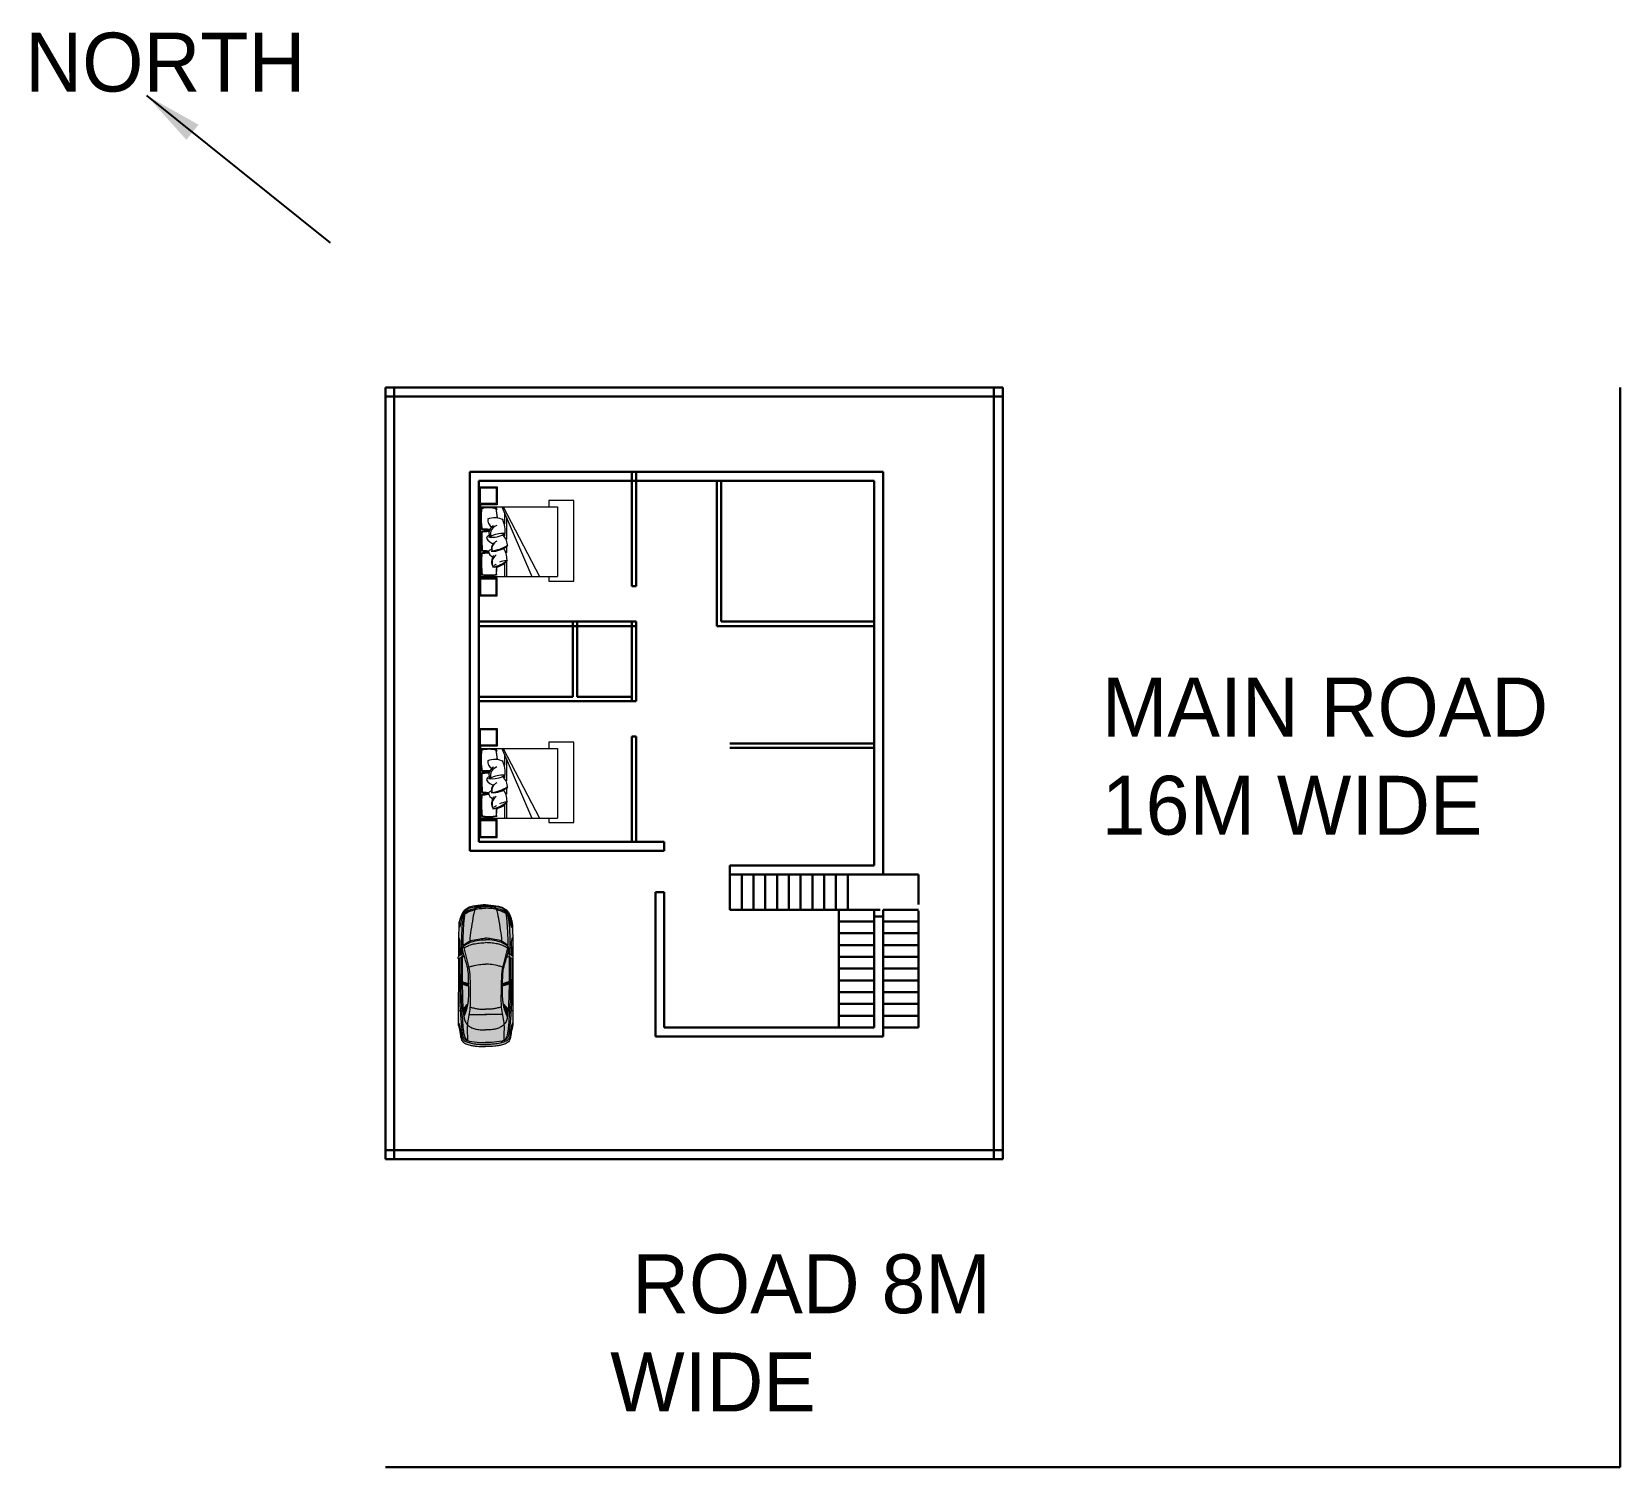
# Model space of a CAD drawing. Extents: x -454308 to 890911, y -14103 to 1343694.
# Drawn here: x 198863 to 200481, y 655072 to 656534 of the extents above; entities that cross this region are included whole.
import ezdxf

# ---------------------------------------------------------------- set-up
doc = ezdxf.new("R2010")
doc.units = 0
doc.header["$MEASUREMENT"] = 0
for name, color, linetype, lineweight in [('252', 252, 'Continuous', 9), ('253', 253, 'Continuous', 9), ('A-FURN', 35, 'Continuous', 5), ('AR-FUR', 11, 'Continuous', 9), ('Mobiliario', 7, 'Continuous', 9)]:
    doc.layers.add(name, color=color, linetype=linetype, lineweight=lineweight)
doc.styles.add('AA_03.50', font='ARIALN.TTF', dxfattribs={"height": 8})
doc.styles.get("Standard").update_dxf_attribs({"font": 'stylu.ttf', "height": 7})
doc.dimstyles.new('AA_03.50', dxfattribs={"dimtxt": 9, "dimasz": 3.25, "dimexe": 1.75, "dimexo": 3.375, "dimgap": 0.09, "dimtad": 0, "dimdec": 0, "dimzin": 3, "dimdsep": 46, "dimlunit": 4, "dimtxsty": 'AA_03.50', "dimblk": 'DOTSMALL', "dimcen": 0.09, "dimclre": 7, "dimadec": 0, "dimazin": 0, "dimtfac": 1, "dimtdec": 0, "dimtofl": 0, "dimtmove": 0, "dimatfit": 3, "dimfxl": 1, "dimtolj": 1, "dimtzin": 0, "dimlwd": -1, "dimarcsym": 0})

msp = doc.modelspace()

# ---------------------------------------------------------------- texts
at = {"lineweight": 30, "char_height": 60, "attachment_point": 1}
for s, width, insert in [('NORTH', 81.54814, (198856.432, 656533.301)), ('MAIN ROAD 16M WIDE', 539.18731, (199953.18, 655876.201)), (' ROAD 8M WIDE', 539.18731, (199452.376, 655288.647))]:
    msp.add_mtext_dynamic_manual_height_columns(s, width=width, gutter_width=35, heights=[0], dxfattribs=dict(at, insert=insert))

# ---------------------------------------------------------------- blocks, each defined once
blk = doc.blocks.new('_DotSmall')
at = {"color": 0, "linetype": 'ByBlock', "const_width": 0.5}
blk.add_lwpolyline([(-0.0625, 0, 1), (0.0625, 0, 1)], format="xyb", close=True, dxfattribs=at)
blk = doc.blocks.new('Auto2')
at = {"layer": '252'}
h = blk.add_hatch(color=256, dxfattribs=at)
edge = h.paths.add_edge_path()
edge.add_spline(control_points=[(483.085, 771.15), (483.085, 771.059), (483.104, 770.886), (483.157, 770.673), (483.227, 770.529), (483.276, 770.468), (483.297, 770.444)], knot_values=[0, 0, 0, 0, 0.270006, 0.508907, 0.645256, 0.740032, 0.740032, 0.740032, 0.740032], degree=3, periodic=0)
edge.add_line((483.297, 770.444), (483.353, 770.459))
edge.add_spline(control_points=[(483.353, 770.459), (483.337, 770.479), (483.301, 770.534), (483.256, 770.638), (483.212, 770.78), (483.191, 770.954), (483.176, 771.081), (483.176, 771.15)], knot_values=[0, 0, 0, 0, 0.070892, 0.192585, 0.334846, 0.507281, 0.710993, 0.710993, 0.710993, 0.710993], degree=3, periodic=0)
edge.add_spline(control_points=[(483.176, 771.15), (483.176, 771.219), (483.191, 771.346), (483.212, 771.521), (483.256, 771.663), (483.301, 771.767), (483.337, 771.822), (483.353, 771.842)], knot_values=[0, 0, 0, 0, 0.203711, 0.376147, 0.518408, 0.640101, 0.710993, 0.710993, 0.710993, 0.710993], degree=3, periodic=0)
edge.add_line((483.353, 771.842), (483.297, 771.857))
edge.add_spline(control_points=[(483.297, 771.857), (483.276, 771.833), (483.227, 771.771), (483.157, 771.628), (483.104, 771.414), (483.085, 771.242), (483.085, 771.15)], knot_values=[0, 0, 0, 0, 0.094776, 0.231124, 0.470026, 0.740032, 0.740032, 0.740032, 0.740032], degree=3, periodic=0)
edge = h.paths.add_edge_path()
edge.add_spline(control_points=[(483.297, 770.444), (483.276, 770.468), (483.227, 770.529), (483.157, 770.673), (483.104, 770.886), (483.085, 771.059), (483.085, 771.15)], knot_values=[0, 0, 0, 0, 0.094776, 0.231124, 0.470026, 0.740032, 0.740032, 0.740032, 0.740032], degree=3, periodic=0)
edge.add_spline(control_points=[(483.085, 771.15), (483.085, 771.242), (483.104, 771.414), (483.157, 771.628), (483.227, 771.771), (483.276, 771.833), (483.297, 771.857)], knot_values=[0, 0, 0, 0, 0.270006, 0.508907, 0.645256, 0.740032, 0.740032, 0.740032, 0.740032], degree=3, periodic=0)
edge.add_spline(control_points=[(483.297, 771.857), (483.293, 771.857), (483.289, 771.857), (483.286, 771.858)], knot_values=[0, 0, 0, 0, 0.011219, 0.011219, 0.011219, 0.011219], degree=3, periodic=0)
edge.add_spline(control_points=[(483.286, 771.858), (483.269, 771.849), (483.227, 771.819), (483.181, 771.744), (483.122, 771.663), (483.084, 771.517), (483.056, 771.349), (483.036, 771.209), (483.036, 771.15)], knot_values=[0.253705, 0.253705, 0.253705, 0.253705, 0.30939, 0.405348, 0.511507, 0.603349, 0.843635, 1.017671, 1.017671, 1.017671, 1.017671], degree=3, periodic=0)
edge.add_spline(control_points=[(483.036, 771.15), (483.036, 771.091), (483.056, 770.951), (483.084, 770.783), (483.122, 770.638), (483.181, 770.557), (483.227, 770.482), (483.269, 770.452), (483.286, 770.443)], knot_values=[0.253705, 0.253705, 0.253705, 0.253705, 0.427741, 0.668027, 0.759869, 0.866028, 0.961986, 1.017671, 1.017671, 1.017671, 1.017671], degree=3, periodic=0)
edge.add_spline(control_points=[(483.286, 770.443), (483.289, 770.444), (483.293, 770.444), (483.297, 770.444)], knot_values=[0, 0, 0, 0, 0.011219, 0.011219, 0.011219, 0.011219], degree=3, periodic=0)
h = blk.add_hatch(color=256, dxfattribs=at)
edge = h.paths.add_edge_path()
edge.add_spline(control_points=[(483.618, 771.896), (483.607, 771.885), (483.574, 771.887), (483.554, 771.912), (483.553, 771.923)], knot_values=[0.190068, 0.190068, 0.190068, 0.190068, 0.233733, 0.268184, 0.268184, 0.268184, 0.268184], degree=3, periodic=0)
edge.add_spline(control_points=[(483.553, 771.923), (483.552, 771.915), (483.554, 771.899), (483.539, 771.896), (483.535, 771.895)], knot_values=[0, 0, 0, 0, 0.022741, 0.037175, 0.037175, 0.037175, 0.037175], degree=3, periodic=0)
edge.add_spline(control_points=[(483.535, 771.895), (483.507, 771.895), (483.458, 771.897), (483.409, 771.891), (483.388, 771.887)], knot_values=[0, 0, 0, 0, 0.082256, 0.146979, 0.146979, 0.146979, 0.146979], degree=3, periodic=0)
edge.add_spline(control_points=[(483.388, 771.887), (483.473, 771.865), (483.557, 771.843), (483.641, 771.82)], knot_values=[1.91274, 1.91274, 1.91274, 1.91274, 2.1744, 2.1744, 2.1744, 2.1744], degree=3, periodic=0)
edge.add_line((483.641, 771.82), (483.618, 771.896))
edge = h.paths.add_edge_path()
edge.add_line((483.639, 771.909), (483.694, 772.01))
edge.add_spline(control_points=[(483.694, 772.01), (483.687, 772.015), (483.663, 772.03), (483.608, 772.018), (483.585, 771.969), (483.541, 771.929), (483.574, 771.887), (483.607, 771.885), (483.618, 771.896)], knot_values=[0, 0, 0, 0, 0.024864, 0.084627, 0.136247, 0.190068, 0.22452, 0.268184, 0.268184, 0.268184, 0.268184], degree=3, periodic=0)
edge.add_line((483.618, 771.896), (483.605, 771.909))
edge.add_line((483.605, 771.909), (483.639, 771.909))
edge = h.paths.add_edge_path()
edge.add_spline(control_points=[(483.553, 770.378), (483.554, 770.389), (483.574, 770.414), (483.607, 770.416), (483.618, 770.405)], knot_values=[0.190068, 0.190068, 0.190068, 0.190068, 0.22452, 0.268184, 0.268184, 0.268184, 0.268184], degree=3, periodic=0)
edge.add_line((483.618, 770.405), (483.641, 770.481))
edge.add_spline(control_points=[(483.641, 770.481), (483.557, 770.458), (483.473, 770.436), (483.388, 770.413)], knot_values=[1.91274, 1.91274, 1.91274, 1.91274, 2.1744, 2.1744, 2.1744, 2.1744], degree=3, periodic=0)
edge.add_spline(control_points=[(483.388, 770.413), (483.409, 770.41), (483.458, 770.404), (483.507, 770.406), (483.535, 770.406)], knot_values=[0, 0, 0, 0, 0.064723, 0.146979, 0.146979, 0.146979, 0.146979], degree=3, periodic=0)
edge.add_spline(control_points=[(483.535, 770.406), (483.539, 770.405), (483.554, 770.402), (483.552, 770.386), (483.553, 770.378)], knot_values=[0, 0, 0, 0, 0.014433, 0.037175, 0.037175, 0.037175, 0.037175], degree=3, periodic=0)
edge = h.paths.add_edge_path()
edge.add_spline(control_points=[(483.618, 770.405), (483.607, 770.416), (483.574, 770.414), (483.541, 770.371), (483.585, 770.332), (483.608, 770.283), (483.663, 770.271), (483.687, 770.286), (483.694, 770.291)], knot_values=[0, 0, 0, 0, 0.043664, 0.078116, 0.131937, 0.183557, 0.24332, 0.268184, 0.268184, 0.268184, 0.268184], degree=3, periodic=0)
edge.add_line((483.694, 770.291), (483.639, 770.392))
edge.add_line((483.639, 770.392), (483.605, 770.392))
edge.add_line((483.605, 770.392), (483.618, 770.405))
h = blk.add_hatch(color=256, dxfattribs=at)
edge = h.paths.add_edge_path()
edge.add_spline(control_points=[(484.404, 771.896), (484.421, 771.867), (484.444, 771.796), (484.475, 771.728), (484.481, 771.689)], knot_values=[0.000206, 0.000206, 0.000206, 0.000206, 0.100035, 0.218103, 0.218103, 0.218103, 0.218103], degree=3, periodic=0)
edge.add_spline(control_points=[(484.481, 771.689), (484.502, 771.689), (484.523, 771.689), (484.543, 771.688)], knot_values=[0.995727, 0.995727, 0.995727, 0.995727, 1.058052, 1.058052, 1.058052, 1.058052], degree=3, periodic=0)
edge.add_spline(control_points=[(484.543, 771.688), (484.543, 771.698), (484.539, 771.735), (484.516, 771.804), (484.5, 771.865), (484.487, 771.895)], knot_values=[0, 0, 0, 0, 0.69633, 2.879629, 5.408215, 5.408215, 5.408215, 5.408215], degree=3, periodic=0)
edge.add_line((484.487, 771.895), (484.483, 771.896))
edge.add_line((484.483, 771.896), (484.404, 771.896))
h = blk.add_hatch(color=256, dxfattribs=at)
edge = h.paths.add_edge_path()
edge.add_spline(control_points=[(485.271, 771.868), (485.271, 771.868), (485.222, 771.809), (485.167, 771.753), (485.105, 771.709)], knot_values=[0.165363, 0.165363, 0.165363, 0.165363, 0.16725, 0.393887, 0.393887, 0.393887, 0.393887], degree=3, periodic=0)
edge.add_spline(control_points=[(485.105, 771.709), (485.12, 771.711), (485.136, 771.714), (485.151, 771.717)], knot_values=[0.38648, 0.38648, 0.38648, 0.38648, 0.433281, 0.433281, 0.433281, 0.433281], degree=3, periodic=0)
edge.add_spline(control_points=[(485.151, 771.717), (485.186, 771.744), (485.236, 771.794), (485.283, 771.845), (485.299, 771.865)], knot_values=[0, 0, 0, 0, 3.403135, 5.271297, 5.271297, 5.271297, 5.271297], degree=3, periodic=0)
edge.add_spline(control_points=[(485.299, 771.865), (485.29, 771.866), (485.281, 771.867), (485.272, 771.868), (485.271, 771.868)], knot_values=[0.430565, 0.430565, 0.430565, 0.430565, 0.456692, 0.458081, 0.458081, 0.458081, 0.458081], degree=3, periodic=0)
h = blk.add_hatch(color=256, dxfattribs=at)
edge = h.paths.add_edge_path()
edge.add_spline(control_points=[(484.481, 770.612), (484.475, 770.573), (484.444, 770.505), (484.421, 770.434), (484.404, 770.405)], knot_values=[0.000206, 0.000206, 0.000206, 0.000206, 0.118274, 0.218103, 0.218103, 0.218103, 0.218103], degree=3, periodic=0)
edge.add_line((484.404, 770.405), (484.483, 770.405))
edge.add_line((484.483, 770.405), (484.487, 770.405))
edge.add_spline(control_points=[(484.487, 770.405), (484.5, 770.436), (484.516, 770.497), (484.539, 770.565), (484.543, 770.603), (484.543, 770.612)], knot_values=[0, 0, 0, 0, 2.528586, 4.711885, 5.408215, 5.408215, 5.408215, 5.408215], degree=3, periodic=0)
edge.add_spline(control_points=[(484.543, 770.612), (484.523, 770.612), (484.502, 770.612), (484.481, 770.612)], knot_values=[0.995727, 0.995727, 0.995727, 0.995727, 1.058052, 1.058052, 1.058052, 1.058052], degree=3, periodic=0)
h = blk.add_hatch(color=256, dxfattribs=at)
edge = h.paths.add_edge_path()
edge.add_spline(control_points=[(485.105, 770.592), (485.167, 770.548), (485.222, 770.492), (485.271, 770.433), (485.271, 770.433)], knot_values=[0.165363, 0.165363, 0.165363, 0.165363, 0.392, 0.393887, 0.393887, 0.393887, 0.393887], degree=3, periodic=0)
edge.add_spline(control_points=[(485.271, 770.433), (485.272, 770.433), (485.281, 770.434), (485.29, 770.435), (485.299, 770.435)], knot_values=[0.430565, 0.430565, 0.430565, 0.430565, 0.431954, 0.458081, 0.458081, 0.458081, 0.458081], degree=3, periodic=0)
edge.add_spline(control_points=[(485.299, 770.435), (485.283, 770.456), (485.236, 770.507), (485.186, 770.557), (485.151, 770.584)], knot_values=[0, 0, 0, 0, 1.868162, 5.271297, 5.271297, 5.271297, 5.271297], degree=3, periodic=0)
edge.add_spline(control_points=[(485.151, 770.584), (485.136, 770.587), (485.12, 770.59), (485.105, 770.592)], knot_values=[0.38648, 0.38648, 0.38648, 0.38648, 0.433281, 0.433281, 0.433281, 0.433281], degree=3, periodic=0)
at = {"layer": '253'}
h = blk.add_hatch(color=256, dxfattribs=at)
edge = h.paths.add_edge_path()
edge.add_spline(control_points=[(482.093, 771.486), (482.101, 771.552), (482.127, 771.668), (482.205, 771.798), (482.3, 771.888), (482.428, 771.942), (482.525, 771.992), (482.584, 771.993)], knot_values=[0, 0, 0, 0, 0.197817, 0.342373, 0.445046, 0.580284, 0.757541, 0.757541, 0.757541, 0.757541], degree=3, periodic=0)
edge.add_spline(control_points=[(482.584, 771.993), (482.541, 771.992), (482.463, 771.972), (482.349, 771.943), (482.253, 771.9), (482.169, 771.846), (482.1, 771.753), (482.005, 771.587), (481.995, 771.366), (481.979, 771.205), (481.979, 771.15)], knot_values=[0, 0, 0, 0, 0.129764, 0.239532, 0.34962, 0.445079, 0.534127, 0.688061, 1.006704, 1.167094, 1.167094, 1.167094, 1.167094], degree=3, periodic=0)
edge.add_spline(control_points=[(481.979, 771.15), (481.979, 771.096), (481.995, 770.935), (482.005, 770.714), (482.1, 770.547), (482.169, 770.455), (482.253, 770.401), (482.349, 770.357), (482.463, 770.329), (482.541, 770.309), (482.584, 770.308)], knot_values=[0, 0, 0, 0, 0.16039, 0.479033, 0.632967, 0.722015, 0.817474, 0.927562, 1.03733, 1.167094, 1.167094, 1.167094, 1.167094], degree=3, periodic=0)
edge.add_spline(control_points=[(482.584, 770.308), (482.525, 770.309), (482.428, 770.359), (482.3, 770.413), (482.205, 770.503), (482.127, 770.633), (482.101, 770.749), (482.093, 770.815)], knot_values=[0, 0, 0, 0, 0.177257, 0.312495, 0.415168, 0.559724, 0.757541, 0.757541, 0.757541, 0.757541], degree=3, periodic=0)
edge.add_spline(control_points=[(482.093, 770.815), (482.083, 770.817), (482.063, 770.836), (482.056, 770.902), (482.048, 771.006), (482.033, 771.099), (482.033, 771.15)], knot_values=[0, 0, 0, 0, 0.031475, 0.070206, 0.191575, 0.343935, 0.343935, 0.343935, 0.343935], degree=3, periodic=0)
edge.add_spline(control_points=[(482.033, 771.15), (482.033, 771.202), (482.048, 771.294), (482.056, 771.399), (482.063, 771.465), (482.083, 771.484), (482.093, 771.486)], knot_values=[0, 0, 0, 0, 0.152359, 0.273729, 0.312459, 0.343935, 0.343935, 0.343935, 0.343935], degree=3, periodic=0)
h = blk.add_hatch(color=256, dxfattribs=at)
edge = h.paths.add_edge_path()
edge.add_line((485.454, 771.181), (485.454, 771.678))
edge.add_spline(control_points=[(485.454, 771.678), (485.401, 771.668), (485.321, 771.655), (485.239, 771.647), (485.212, 771.645)], knot_values=[1.326483, 1.326483, 1.326483, 1.326483, 1.487316, 1.571413, 1.571413, 1.571413, 1.571413], degree=3, periodic=0)
edge.add_spline(control_points=[(485.212, 771.645), (485.22, 771.633), (485.233, 771.593), (485.251, 771.518), (485.277, 771.405), (485.288, 771.278), (485.29, 771.188), (485.29, 771.15)], knot_values=[0.000795, 0.000795, 0.000795, 0.000795, 0.045101, 0.1212, 0.23085, 0.385263, 0.496208, 0.496208, 0.496208, 0.496208], degree=3, periodic=0)
edge.add_spline(control_points=[(485.29, 771.15), (485.29, 771.113), (485.288, 771.023), (485.277, 770.896), (485.251, 770.783), (485.233, 770.708), (485.22, 770.668), (485.212, 770.656)], knot_values=[0.000795, 0.000795, 0.000795, 0.000795, 0.11174, 0.266153, 0.375803, 0.451902, 0.496208, 0.496208, 0.496208, 0.496208], degree=3, periodic=0)
edge.add_spline(control_points=[(485.212, 770.656), (485.239, 770.654), (485.321, 770.646), (485.401, 770.633), (485.454, 770.623)], knot_values=[1.326483, 1.326483, 1.326483, 1.326483, 1.41058, 1.571413, 1.571413, 1.571413, 1.571413], degree=3, periodic=0)
edge.add_line((485.454, 770.623), (485.454, 771.181))
edge.add_line((485.454, 771.181), (485.454, 771.181))
h = blk.add_hatch(color=256, dxfattribs=at)
edge = h.paths.add_edge_path()
edge.add_spline(control_points=[(486.467, 771.15), (486.467, 771.247), (486.471, 771.343), (486.459, 771.439)], knot_values=[0, 0, 0, 0, 0.283488, 0.283488, 0.283488, 0.283488], degree=3, periodic=0)
edge.add_spline(control_points=[(486.459, 771.439), (486.458, 771.452), (486.455, 771.51), (486.437, 771.614), (486.407, 771.726), (486.37, 771.817), (486.323, 771.875), (486.26, 771.921), (486.173, 771.94), (486.065, 771.957), (485.953, 771.972), (485.862, 771.995), (485.813, 772.007), (485.797, 772.017)], knot_values=[0, 0, 0, 0, 0.040105, 0.172128, 0.3078, 0.382926, 0.462803, 0.524084, 0.612835, 0.72416, 0.85631, 0.949102, 1.00577, 1.00577, 1.00577, 1.00577], degree=3, periodic=0)
edge.add_line((485.797, 772.017), (485.723, 772.017))
edge.add_spline(control_points=[(485.723, 772.017), (485.728, 772.007), (485.744, 771.994), (485.791, 771.976), (485.874, 771.964), (485.982, 771.94), (486.087, 771.926), (486.175, 771.915), (486.238, 771.88), (486.282, 771.827), (486.319, 771.761), (486.345, 771.685), (486.369, 771.601), (486.377, 771.544), (486.381, 771.512)], knot_values=[0, 0, 0, 0, 0.021921, 0.057212, 0.152254, 0.271887, 0.389401, 0.47101, 0.534634, 0.59867, 0.673312, 0.758696, 0.835134, 0.929373, 0.929373, 0.929373, 0.929373], degree=3, periodic=0)
edge.add_spline(control_points=[(486.381, 771.512), (486.391, 771.462), (486.401, 771.343), (486.404, 771.224), (486.404, 771.155)], knot_values=[0, 0, 0, 0, 0.150286, 0.35227, 0.35227, 0.35227, 0.35227], degree=3, periodic=0)
edge.add_spline(control_points=[(486.404, 771.155), (486.404, 771.077), (486.401, 770.958), (486.391, 770.838), (486.381, 770.789)], knot_values=[0, 0, 0, 0, 0.201984, 0.35227, 0.35227, 0.35227, 0.35227], degree=3, periodic=0)
edge.add_spline(control_points=[(486.381, 770.789), (486.377, 770.757), (486.369, 770.699), (486.345, 770.616), (486.319, 770.54), (486.282, 770.474), (486.238, 770.421), (486.175, 770.385), (486.087, 770.375), (485.982, 770.361), (485.874, 770.337), (485.791, 770.325), (485.744, 770.307), (485.728, 770.294), (485.725, 770.284)], knot_values=[0, 0, 0, 0, 0.094238, 0.170677, 0.256061, 0.330703, 0.394738, 0.458363, 0.539971, 0.657486, 0.777119, 0.87216, 0.907452, 0.929373, 0.929373, 0.929373, 0.929373], degree=3, periodic=0)
edge.add_line((485.725, 770.284), (485.797, 770.284))
edge.add_spline(control_points=[(485.797, 770.284), (485.813, 770.294), (485.862, 770.306), (485.953, 770.329), (486.065, 770.343), (486.173, 770.361), (486.26, 770.379), (486.323, 770.426), (486.37, 770.483), (486.407, 770.575), (486.437, 770.687), (486.455, 770.79), (486.458, 770.849), (486.459, 770.862)], knot_values=[0, 0, 0, 0, 0.056668, 0.14946, 0.28161, 0.392935, 0.481686, 0.542967, 0.622845, 0.69797, 0.833643, 0.965665, 1.00577, 1.00577, 1.00577, 1.00577], degree=3, periodic=0)
edge.add_spline(control_points=[(486.459, 770.862), (486.471, 770.958), (486.467, 771.054), (486.467, 771.15)], knot_values=[0, 0, 0, 0, 0.283488, 0.283488, 0.283488, 0.283488], degree=3, periodic=0)
at = {"layer": 'Mobiliario'}
h = blk.add_hatch(color=246, dxfattribs=at)
edge = h.paths.add_edge_path()
edge.add_spline(control_points=[(483.126, 770.645), (483.009, 770.653), (482.767, 770.685), (482.423, 770.739), (482.195, 770.785), (482.093, 770.815)], knot_values=[0, 0, 0, 0, 0.35138, 0.729766, 1.04714, 1.04714, 1.04714, 1.04714], degree=3, periodic=0)
edge.add_spline(control_points=[(482.093, 770.815), (482.083, 770.817), (482.063, 770.836), (482.056, 770.902), (482.048, 771.006), (482.033, 771.099), (482.033, 771.15)], knot_values=[0, 0, 0, 0, 0.031475, 0.070206, 0.191575, 0.343935, 0.343935, 0.343935, 0.343935], degree=3, periodic=0)
edge.add_spline(control_points=[(482.033, 771.15), (482.033, 771.202), (482.048, 771.294), (482.056, 771.399), (482.063, 771.465), (482.083, 771.484), (482.093, 771.486)], knot_values=[0, 0, 0, 0, 0.152359, 0.273729, 0.312459, 0.343935, 0.343935, 0.343935, 0.343935], degree=3, periodic=0)
edge.add_spline(control_points=[(482.093, 771.486), (482.101, 771.552), (482.127, 771.667), (482.187, 771.768), (482.218, 771.805)], knot_values=[0.41546, 0.41546, 0.41546, 0.41546, 0.613277, 0.757541, 0.757541, 0.757541, 0.757541], degree=3, periodic=0)
edge.add_spline(control_points=[(482.218, 771.805), (482.218, 771.805), (482.241, 771.832), (482.298, 771.885), (482.368, 771.916), (482.406, 771.934)], knot_values=[0.186965, 0.186965, 0.186965, 0.186965, 0.187258, 0.28993, 0.41546, 0.41546, 0.41546, 0.41546], degree=3, periodic=0)
edge.add_spline(control_points=[(482.406, 771.934), (482.409, 771.935), (482.467, 771.962), (482.525, 771.992), (482.584, 771.993)], knot_values=[0, 0, 0, 0, 0.009708, 0.186965, 0.186965, 0.186965, 0.186965], degree=3, periodic=0)
edge.add_spline(control_points=[(482.584, 771.993), (482.541, 771.992), (482.463, 771.972), (482.349, 771.943), (482.253, 771.9), (482.169, 771.846), (482.1, 771.753), (482.005, 771.587), (481.995, 771.366), (481.979, 771.205), (481.979, 771.15)], knot_values=[0, 0, 0, 0, 0.129764, 0.239532, 0.34962, 0.445079, 0.534127, 0.688061, 1.006704, 1.167094, 1.167094, 1.167094, 1.167094], degree=3, periodic=0)
edge.add_spline(control_points=[(481.979, 771.15), (481.979, 771.096), (481.995, 770.935), (482.005, 770.714), (482.1, 770.547), (482.169, 770.455), (482.253, 770.401), (482.349, 770.357), (482.463, 770.329), (482.541, 770.309), (482.584, 770.308)], knot_values=[0, 0, 0, 0, 0.16039, 0.479033, 0.632967, 0.722015, 0.817474, 0.927562, 1.03733, 1.167094, 1.167094, 1.167094, 1.167094], degree=3, periodic=0)
edge.add_spline(control_points=[(482.584, 770.308), (482.622, 770.3), (482.661, 770.299), (482.701, 770.298), (482.702, 770.298)], knot_values=[0, 0, 0, 0, 0.114897, 0.118509, 0.118509, 0.118509, 0.118509], degree=3, periodic=0)
edge.add_spline(control_points=[(482.702, 770.298), (482.809, 770.294), (483.02, 770.292), (483.231, 770.293), (483.336, 770.293)], knot_values=[0.118509, 0.118509, 0.118509, 0.118509, 0.437061, 0.752742, 0.752742, 0.752742, 0.752742], degree=3, periodic=0)
edge.add_spline(control_points=[(483.336, 770.293), (483.337, 770.307), (483.337, 770.32), (483.339, 770.334)], knot_values=[0.027209, 0.027209, 0.027209, 0.027209, 1.078739, 1.078739, 1.078739, 1.078739], degree=3, periodic=0)
edge.add_spline(control_points=[(483.339, 770.334), (483.339, 770.339), (483.34, 770.354), (483.342, 770.37), (483.344, 770.38)], knot_values=[1.078739, 1.078739, 1.078739, 1.078739, 1.462159, 2.202513, 2.202513, 2.202513, 2.202513], degree=3, periodic=0)
edge.add_spline(control_points=[(483.344, 770.38), (483.345, 770.385), (483.351, 770.4), (483.363, 770.41), (483.37, 770.417)], knot_values=[2.202513, 2.202513, 2.202513, 2.202513, 2.651105, 3.386321, 3.386321, 3.386321, 3.386321], degree=3, periodic=0)
edge.add_spline(control_points=[(483.37, 770.417), (483.37, 770.417), (483.345, 770.421), (483.316, 770.428), (483.289, 770.441), (483.286, 770.443)], knot_values=[0.164857, 0.164857, 0.164857, 0.164857, 0.165174, 0.241383, 0.253705, 0.253705, 0.253705, 0.253705], degree=3, periodic=0)
edge.add_spline(control_points=[(483.286, 770.443), (483.269, 770.452), (483.227, 770.482), (483.181, 770.557), (483.141, 770.613), (483.126, 770.645)], knot_values=[0.253705, 0.253705, 0.253705, 0.253705, 0.30939, 0.405348, 0.511507, 0.511507, 0.511507, 0.511507], degree=3, periodic=0)
h = blk.add_hatch(color=246, dxfattribs=at)
edge = h.paths.add_edge_path()
edge.add_spline(control_points=[(482.093, 771.486), (482.083, 771.484), (482.063, 771.465), (482.056, 771.399), (482.048, 771.294), (482.033, 771.202), (482.033, 771.15)], knot_values=[0, 0, 0, 0, 0.031475, 0.070206, 0.191575, 0.343935, 0.343935, 0.343935, 0.343935], degree=3, periodic=0)
edge.add_spline(control_points=[(482.033, 771.15), (482.033, 771.099), (482.048, 771.006), (482.056, 770.902), (482.063, 770.836), (482.083, 770.817), (482.093, 770.815)], knot_values=[0, 0, 0, 0, 0.152359, 0.273729, 0.312459, 0.343935, 0.343935, 0.343935, 0.343935], degree=3, periodic=0)
edge.add_spline(control_points=[(482.093, 770.815), (482.195, 770.785), (482.423, 770.739), (482.767, 770.685), (483.009, 770.653), (483.126, 770.645)], knot_values=[0, 0, 0, 0, 0.317374, 0.69576, 1.04714, 1.04714, 1.04714, 1.04714], degree=3, periodic=0)
edge.add_spline(control_points=[(483.126, 770.645), (483.113, 770.673), (483.084, 770.783), (483.056, 770.951), (483.036, 771.091), (483.036, 771.15)], knot_values=[0.511507, 0.511507, 0.511507, 0.511507, 0.603349, 0.843635, 1.017671, 1.017671, 1.017671, 1.017671], degree=3, periodic=0)
edge.add_spline(control_points=[(483.036, 771.15), (483.036, 771.209), (483.056, 771.349), (483.084, 771.517), (483.113, 771.628), (483.126, 771.656)], knot_values=[0.511507, 0.511507, 0.511507, 0.511507, 0.685544, 0.925829, 1.017671, 1.017671, 1.017671, 1.017671], degree=3, periodic=0)
edge.add_spline(control_points=[(483.126, 771.656), (483.009, 771.648), (482.767, 771.616), (482.423, 771.562), (482.195, 771.516), (482.093, 771.486)], knot_values=[0, 0, 0, 0, 0.35138, 0.729766, 1.04714, 1.04714, 1.04714, 1.04714], degree=3, periodic=0)
h = blk.add_hatch(color=246, dxfattribs=at)
edge = h.paths.add_edge_path(flags=17)
edge.add_spline(control_points=[(482.093, 771.486), (482.195, 771.516), (482.423, 771.562), (482.767, 771.616), (483.009, 771.648), (483.126, 771.656)], knot_values=[0, 0, 0, 0, 0.317374, 0.69576, 1.04714, 1.04714, 1.04714, 1.04714], degree=3, periodic=0)
edge.add_spline(control_points=[(483.126, 771.656), (483.141, 771.688), (483.181, 771.744), (483.227, 771.819), (483.269, 771.849), (483.286, 771.858)], knot_values=[0.253705, 0.253705, 0.253705, 0.253705, 0.359865, 0.455823, 0.511507, 0.511507, 0.511507, 0.511507], degree=3, periodic=0)
edge.add_spline(control_points=[(483.286, 771.858), (483.2, 771.863), (483.012, 771.862), (482.721, 771.85), (482.466, 771.83), (482.313, 771.811), (482.263, 771.805)], knot_values=[0.011219, 0.011219, 0.011219, 0.011219, 0.269375, 0.574535, 0.885339, 1.036319, 1.036319, 1.036319, 1.036319], degree=3, periodic=0)
edge.add_spline(control_points=[(482.263, 771.805), (482.243, 771.785), (482.217, 771.729), (482.176, 771.654), (482.163, 771.592), (482.15, 771.557), (482.137, 771.531), (482.113, 771.521), (482.098, 771.52)], knot_values=[0.198629, 0.198629, 0.198629, 0.198629, 0.283171, 0.378033, 0.452327, 0.466781, 0.49026, 0.53472, 0.53472, 0.53472, 0.53472], degree=3, periodic=0)
edge.add_spline(control_points=[(482.218, 771.805), (482.187, 771.768), (482.127, 771.667), (482.101, 771.552), (482.093, 771.486)], knot_values=[0.41546, 0.41546, 0.41546, 0.41546, 0.559724, 0.757541, 0.757541, 0.757541, 0.757541], degree=3, periodic=0)
h = blk.add_hatch(color=253, dxfattribs=at)
edge = h.paths.add_edge_path()
edge.add_spline(control_points=[(482.093, 771.486), (482.101, 771.552), (482.127, 771.667), (482.187, 771.768), (482.218, 771.805)], knot_values=[0.41546, 0.41546, 0.41546, 0.41546, 0.613277, 0.757541, 0.757541, 0.757541, 0.757541], degree=3, periodic=0)
edge.add_spline(control_points=[(482.098, 771.52), (482.113, 771.521), (482.137, 771.531), (482.15, 771.557), (482.163, 771.592), (482.176, 771.654), (482.217, 771.729), (482.243, 771.785), (482.263, 771.805)], knot_values=[0.198629, 0.198629, 0.198629, 0.198629, 0.243089, 0.266568, 0.281022, 0.355317, 0.450179, 0.53472, 0.53472, 0.53472, 0.53472], degree=3, periodic=0)
edge.add_spline(control_points=[(482.263, 771.805), (482.248, 771.802), (482.233, 771.804), (482.218, 771.805)], knot_values=[0, 0, 0, 0, 0.044455, 0.044455, 0.044455, 0.044455], degree=3, periodic=0)
h = blk.add_hatch(color=253, dxfattribs=at)
edge = h.paths.add_edge_path()
edge.add_spline(control_points=[(482.263, 771.805), (482.274, 771.818), (482.307, 771.842), (482.348, 771.871), (482.379, 771.894), (482.406, 771.902), (482.408, 771.924), (482.406, 771.934)], knot_values=[0, 0, 0, 0, 0.050716, 0.12002, 0.148348, 0.168175, 0.198629, 0.198629, 0.198629, 0.198629], degree=3, periodic=0)
edge.add_spline(control_points=[(482.406, 771.934), (482.368, 771.916), (482.298, 771.885), (482.241, 771.832), (482.218, 771.805), (482.218, 771.805)], knot_values=[0.186965, 0.186965, 0.186965, 0.186965, 0.312495, 0.415168, 0.41546, 0.41546, 0.41546, 0.41546], degree=3, periodic=0)
edge.add_spline(control_points=[(482.218, 771.805), (482.233, 771.804), (482.248, 771.802), (482.263, 771.805)], knot_values=[0, 0, 0, 0, 0.044455, 0.044455, 0.044455, 0.044455], degree=3, periodic=0)
edge = h.paths.add_edge_path()
edge.add_spline(control_points=[(482.218, 770.496), (482.218, 770.495), (482.241, 770.469), (482.298, 770.415), (482.368, 770.385), (482.406, 770.367)], knot_values=[0.186965, 0.186965, 0.186965, 0.186965, 0.187258, 0.28993, 0.41546, 0.41546, 0.41546, 0.41546], degree=3, periodic=0)
edge.add_spline(control_points=[(482.406, 770.367), (482.408, 770.377), (482.406, 770.399), (482.379, 770.407), (482.348, 770.43), (482.307, 770.459), (482.274, 770.483), (482.263, 770.495)], knot_values=[0, 0, 0, 0, 0.030454, 0.050282, 0.078609, 0.147913, 0.198629, 0.198629, 0.198629, 0.198629], degree=3, periodic=0)
edge.add_spline(control_points=[(482.263, 770.495), (482.248, 770.499), (482.233, 770.497), (482.218, 770.496)], knot_values=[0, 0, 0, 0, 0.044455, 0.044455, 0.044455, 0.044455], degree=3, periodic=0)
h = blk.add_hatch(color=246, dxfattribs=at)
edge = h.paths.add_edge_path()
edge.add_spline(control_points=[(483.344, 771.921), (483.342, 771.931), (483.34, 771.946), (483.339, 771.962), (483.339, 771.967)], knot_values=[1.078739, 1.078739, 1.078739, 1.078739, 1.819093, 2.202513, 2.202513, 2.202513, 2.202513], degree=3, periodic=0)
edge.add_spline(control_points=[(483.339, 771.967), (483.337, 771.981), (483.337, 771.994), (483.336, 772.008)], knot_values=[0.027209, 0.027209, 0.027209, 0.027209, 1.078739, 1.078739, 1.078739, 1.078739], degree=3, periodic=0)
edge.add_spline(control_points=[(483.336, 772.008), (483.231, 772.008), (483.02, 772.009), (482.809, 772.007), (482.702, 772.003)], knot_values=[0.118509, 0.118509, 0.118509, 0.118509, 0.43419, 0.752742, 0.752742, 0.752742, 0.752742], degree=3, periodic=0)
edge.add_spline(control_points=[(482.702, 772.003), (482.7, 771.992), (482.674, 771.967), (482.623, 771.949), (482.553, 771.932), (482.488, 771.924), (482.435, 771.912), (482.41, 771.905), (482.398, 771.902)], knot_values=[0.000284, 0.000284, 0.000284, 0.000284, 0.034703, 0.095976, 0.165934, 0.247156, 0.292994, 0.32743, 0.32743, 0.32743, 0.32743], degree=3, periodic=0)
edge.add_spline(control_points=[(482.398, 771.902), (482.394, 771.898), (482.379, 771.893), (482.348, 771.871), (482.307, 771.842), (482.274, 771.818), (482.263, 771.805)], knot_values=[0.033005, 0.033005, 0.033005, 0.033005, 0.050282, 0.078609, 0.147913, 0.198629, 0.198629, 0.198629, 0.198629], degree=3, periodic=0)
edge.add_spline(control_points=[(482.263, 771.805), (482.313, 771.811), (482.466, 771.83), (482.721, 771.85), (483.012, 771.862), (483.2, 771.863), (483.286, 771.858)], knot_values=[0.011219, 0.011219, 0.011219, 0.011219, 0.162199, 0.473002, 0.778163, 1.036319, 1.036319, 1.036319, 1.036319], degree=3, periodic=0)
edge.add_spline(control_points=[(483.286, 771.858), (483.289, 771.859), (483.316, 771.872), (483.345, 771.879), (483.37, 771.884), (483.37, 771.884)], knot_values=[0.164857, 0.164857, 0.164857, 0.164857, 0.177179, 0.253388, 0.253705, 0.253705, 0.253705, 0.253705], degree=3, periodic=0)
edge.add_spline(control_points=[(483.37, 771.884), (483.363, 771.891), (483.351, 771.901), (483.345, 771.915), (483.344, 771.921)], knot_values=[2.202513, 2.202513, 2.202513, 2.202513, 2.937728, 3.386321, 3.386321, 3.386321, 3.386321], degree=3, periodic=0)
h = blk.add_hatch(color=246, dxfattribs=at)
edge = h.paths.add_edge_path()
edge.add_spline(control_points=[(482.398, 771.902), (482.41, 771.905), (482.435, 771.912), (482.488, 771.924), (482.553, 771.932), (482.623, 771.949), (482.674, 771.967), (482.7, 771.992), (482.702, 772.003)], knot_values=[0.000284, 0.000284, 0.000284, 0.000284, 0.03472, 0.080558, 0.16178, 0.231738, 0.293011, 0.32743, 0.32743, 0.32743, 0.32743], degree=3, periodic=0)
edge.add_spline(control_points=[(482.702, 772.003), (482.701, 772.003), (482.661, 772.002), (482.622, 772), (482.584, 771.993)], knot_values=[0, 0, 0, 0, 0.003612, 0.118509, 0.118509, 0.118509, 0.118509], degree=3, periodic=0)
edge.add_spline(control_points=[(482.584, 771.993), (482.525, 771.992), (482.467, 771.962), (482.409, 771.935), (482.406, 771.934)], knot_values=[0, 0, 0, 0, 0.177257, 0.186965, 0.186965, 0.186965, 0.186965], degree=3, periodic=0)
edge.add_spline(control_points=[(482.406, 771.934), (482.408, 771.924), (482.407, 771.909), (482.399, 771.902), (482.398, 771.902)], knot_values=[0, 0, 0, 0, 0.030454, 0.033005, 0.033005, 0.033005, 0.033005], degree=3, periodic=0)
h = blk.add_hatch(color=246, dxfattribs=at)
edge = h.paths.add_edge_path()
edge.add_spline(control_points=[(485.332, 771.956), (485.405, 771.951), (485.556, 771.941), (485.768, 771.921), (485.947, 771.905), (486.083, 771.894), (486.183, 771.855), (486.248, 771.799), (486.269, 771.754), (486.276, 771.737)], knot_values=[0.368293, 0.368293, 0.368293, 0.368293, 0.587433, 0.823543, 1.004622, 1.129816, 1.230113, 1.320655, 1.37602, 1.37602, 1.37602, 1.37602], degree=3, periodic=0)
edge.add_spline(control_points=[(486.276, 771.737), (486.278, 771.733), (486.279, 771.729), (486.28, 771.725)], knot_values=[0.696719, 0.696719, 0.696719, 0.696719, 0.709615, 0.709615, 0.709615, 0.709615], degree=3, periodic=0)
edge.add_spline(control_points=[(486.28, 771.725), (486.272, 771.725), (486.176, 771.732), (486.008, 771.73), (485.848, 771.736), (485.777, 771.731), (485.777, 771.731)], knot_values=[1.898473, 1.898473, 1.898473, 1.898473, 1.922449, 2.188726, 2.40055, 2.401703, 2.401703, 2.401703, 2.401703], degree=3, periodic=0)
edge.add_spline(control_points=[(485.777, 771.731), (485.698, 771.725), (485.591, 771.703), (485.483, 771.683), (485.454, 771.678)], knot_values=[1.571413, 1.571413, 1.571413, 1.571413, 1.809263, 1.898473, 1.898473, 1.898473, 1.898473], degree=3, periodic=0)
edge.add_spline(control_points=[(485.454, 771.678), (485.401, 771.668), (485.321, 771.655), (485.239, 771.647), (485.212, 771.645)], knot_values=[1.326483, 1.326483, 1.326483, 1.326483, 1.487316, 1.571413, 1.571413, 1.571413, 1.571413], degree=3, periodic=0)
edge.add_spline(control_points=[(485.212, 771.645), (485.156, 771.64), (484.984, 771.632), (484.684, 771.644), (484.398, 771.644), (484.191, 771.654), (484.074, 771.663), (483.995, 771.68), (483.954, 771.688), (483.95, 771.689)], knot_values=[0.061969, 0.061969, 0.061969, 0.061969, 0.228715, 0.577209, 0.962631, 1.085412, 1.199555, 1.315126, 1.326483, 1.326483, 1.326483, 1.326483], degree=3, periodic=0)
edge.add_spline(control_points=[(483.95, 771.689), (483.93, 771.693), (483.909, 771.697), (483.889, 771.702)], knot_values=[0, 0, 0, 0, 0.061969, 0.061969, 0.061969, 0.061969], degree=3, periodic=0)
edge.add_line((483.889, 771.702), (483.297, 771.857))
edge.add_spline(control_points=[(483.297, 771.857), (483.293, 771.857), (483.289, 771.857), (483.286, 771.858)], knot_values=[0, 0, 0, 0, 0.011219, 0.011219, 0.011219, 0.011219], degree=3, periodic=0)
edge.add_spline(control_points=[(483.286, 771.858), (483.289, 771.859), (483.316, 771.872), (483.345, 771.879), (483.37, 771.884), (483.37, 771.884)], knot_values=[0.164857, 0.164857, 0.164857, 0.164857, 0.177179, 0.253388, 0.253705, 0.253705, 0.253705, 0.253705], degree=3, periodic=0)
edge.add_spline(control_points=[(483.37, 771.884), (483.363, 771.891), (483.351, 771.901), (483.345, 771.915), (483.344, 771.921)], knot_values=[2.202513, 2.202513, 2.202513, 2.202513, 2.937728, 3.386321, 3.386321, 3.386321, 3.386321], degree=3, periodic=0)
edge.add_spline(control_points=[(483.344, 771.921), (483.342, 771.931), (483.34, 771.946), (483.339, 771.962), (483.339, 771.967)], knot_values=[1.078739, 1.078739, 1.078739, 1.078739, 1.819093, 2.202513, 2.202513, 2.202513, 2.202513], degree=3, periodic=0)
edge.add_spline(control_points=[(483.339, 771.967), (483.337, 771.981), (483.337, 771.994), (483.336, 772.008)], knot_values=[0.027209, 0.027209, 0.027209, 0.027209, 1.078739, 1.078739, 1.078739, 1.078739], degree=3, periodic=0)
edge.add_spline(control_points=[(482.584, 771.993), (482.622, 772), (482.768, 772.006), (483.018, 772.009), (483.231, 772.008), (483.336, 772.008)], knot_values=[0, 0, 0, 0, 0.114897, 0.437061, 0.752742, 0.752742, 0.752742, 0.752742], degree=3, periodic=0)
edge.add_spline(control_points=[(483.336, 772.009), (483.336, 772.009), (483.336, 772.009), (483.336, 772.008)], knot_values=[0, 0, 0, 0, 0.027209, 0.027209, 0.027209, 0.027209], degree=3, periodic=0)
edge.add_spline(control_points=[(483.336, 772.008), (483.337, 772.008), (483.429, 772.009), (483.521, 772.01), (483.613, 772.011)], knot_values=[0.752742, 0.752742, 0.752742, 0.752742, 0.754269, 1.029686, 1.029686, 1.029686, 1.029686], degree=3, periodic=0)
edge.add_spline(control_points=[(483.613, 772.011), (483.629, 772.023), (483.663, 772.03), (483.687, 772.015), (483.694, 772.01)], knot_values=[0, 0, 0, 0, 0.059763, 0.084627, 0.084627, 0.084627, 0.084627], degree=3, periodic=0)
edge.add_line((483.694, 772.01), (485.336, 772.015))
edge.add_spline(control_points=[(485.336, 772.016), (485.336, 772.016), (485.336, 772.016), (485.336, 772.015)], knot_values=[0, 0, 0, 0, 0.001097, 0.001097, 0.001097, 0.001097], degree=3, periodic=0)
edge.add_spline(control_points=[(485.336, 772.015), (485.334, 771.995), (485.337, 771.974), (485.332, 771.956)], knot_values=[0.001097, 0.001097, 0.001097, 0.001097, 0.059737, 0.059737, 0.059737, 0.059737], degree=3, periodic=0)
edge = h.paths.add_edge_path(flags=16)
edge.add_spline(control_points=[(484.404, 771.896), (484.404, 771.896), (484.404, 771.896), (484.404, 771.896)], knot_values=[0, 0, 0, 0, 0.000206, 0.000206, 0.000206, 0.000206], degree=3, periodic=0)
edge.add_spline(control_points=[(484.481, 771.689), (484.475, 771.728), (484.444, 771.796), (484.421, 771.867), (484.404, 771.896)], knot_values=[0.000206, 0.000206, 0.000206, 0.000206, 0.118274, 0.218103, 0.218103, 0.218103, 0.218103], degree=3, periodic=0)
edge.add_line((484.404, 771.896), (484.404, 771.896))
edge = h.paths.add_edge_path(flags=16)
edge.add_spline(control_points=[(485.151, 771.717), (485.167, 771.72), (485.218, 771.73), (485.303, 771.75), (485.388, 771.788), (485.464, 771.803), (485.5, 771.828), (485.515, 771.84)], knot_values=[0, 0, 0, 0, 0.049806, 0.156446, 0.259553, 0.326731, 0.38648, 0.38648, 0.38648, 0.38648], degree=3, periodic=0)
edge.add_spline(control_points=[(485.515, 771.84), (485.443, 771.851), (485.371, 771.858), (485.299, 771.865)], knot_values=[0.458081, 0.458081, 0.458081, 0.458081, 0.676237, 0.676237, 0.676237, 0.676237], degree=3, periodic=0)
edge.add_spline(control_points=[(485.299, 771.865), (485.283, 771.845), (485.236, 771.794), (485.186, 771.744), (485.151, 771.717)], knot_values=[0, 0, 0, 0, 1.868162, 5.271297, 5.271297, 5.271297, 5.271297], degree=3, periodic=0)
h = blk.add_hatch(color=253, dxfattribs=at)
edge = h.paths.add_edge_path()
edge.add_spline(control_points=[(483.95, 770.612), (483.94, 770.654), (483.906, 770.765), (483.872, 770.94), (483.854, 771.079), (483.854, 771.141)], knot_values=[0, 0, 0, 0, 0.113908, 0.341154, 0.526019, 0.526019, 0.526019, 0.526019], degree=3, periodic=0)
edge.add_spline(control_points=[(483.854, 771.141), (483.854, 771.21), (483.87, 771.355), (483.906, 771.536), (483.94, 771.647), (483.95, 771.689)], knot_values=[0, 0, 0, 0, 0.202348, 0.429594, 0.543502, 0.543502, 0.543502, 0.543502], degree=3, periodic=0)
edge.add_spline(control_points=[(483.95, 771.689), (483.93, 771.693), (483.909, 771.697), (483.889, 771.702)], knot_values=[0, 0, 0, 0, 0.061969, 0.061969, 0.061969, 0.061969], degree=3, periodic=0)
edge.add_line((483.889, 771.702), (483.353, 771.842))
edge.add_spline(control_points=[(483.353, 771.842), (483.337, 771.822), (483.301, 771.767), (483.256, 771.663), (483.212, 771.521), (483.191, 771.346), (483.176, 771.219), (483.176, 771.15)], knot_values=[0, 0, 0, 0, 0.070892, 0.192585, 0.334846, 0.507281, 0.710993, 0.710993, 0.710993, 0.710993], degree=3, periodic=0)
edge.add_spline(control_points=[(483.176, 771.15), (483.176, 771.081), (483.191, 770.954), (483.212, 770.78), (483.256, 770.638), (483.301, 770.534), (483.337, 770.479), (483.353, 770.459)], knot_values=[0, 0, 0, 0, 0.203711, 0.376147, 0.518408, 0.640101, 0.710993, 0.710993, 0.710993, 0.710993], degree=3, periodic=0)
edge.add_line((483.353, 770.459), (483.889, 770.599))
edge.add_spline(control_points=[(483.889, 770.599), (483.909, 770.604), (483.93, 770.608), (483.95, 770.612)], knot_values=[0, 0, 0, 0, 0.061969, 0.061969, 0.061969, 0.061969], degree=3, periodic=0)
h = blk.add_hatch(color=253, dxfattribs=at)
edge = h.paths.add_edge_path()
edge.add_spline(control_points=[(484.481, 771.689), (484.475, 771.728), (484.444, 771.796), (484.421, 771.867), (484.404, 771.896)], knot_values=[0.000206, 0.000206, 0.000206, 0.000206, 0.118274, 0.218103, 0.218103, 0.218103, 0.218103], degree=3, periodic=0)
edge.add_line((484.404, 771.896), (483.618, 771.896))
edge.add_line((483.618, 771.896), (483.641, 771.82))
edge.add_spline(control_points=[(483.641, 771.82), (483.677, 771.81), (483.795, 771.776), (483.981, 771.715), (484.18, 771.694), (484.342, 771.689), (484.433, 771.689), (484.481, 771.689)], knot_values=[1.058052, 1.058052, 1.058052, 1.058052, 1.168532, 1.428019, 1.640417, 1.767619, 1.91274, 1.91274, 1.91274, 1.91274], degree=3, periodic=0)
h = blk.add_hatch(color=246, dxfattribs=at)
edge = h.paths.add_edge_path()
edge.add_spline(control_points=[(483.95, 770.612), (483.954, 770.613), (483.995, 770.621), (484.074, 770.638), (484.191, 770.647), (484.398, 770.657), (484.684, 770.657), (484.984, 770.669), (485.156, 770.661), (485.212, 770.656)], knot_values=[0.061969, 0.061969, 0.061969, 0.061969, 0.073325, 0.188896, 0.303039, 0.425821, 0.811242, 1.159737, 1.326483, 1.326483, 1.326483, 1.326483], degree=3, periodic=0)
edge.add_spline(control_points=[(485.212, 770.656), (485.22, 770.668), (485.233, 770.708), (485.251, 770.783), (485.277, 770.896), (485.288, 771.023), (485.29, 771.113), (485.29, 771.15)], knot_values=[0.000795, 0.000795, 0.000795, 0.000795, 0.045101, 0.1212, 0.23085, 0.385263, 0.496208, 0.496208, 0.496208, 0.496208], degree=3, periodic=0)
edge.add_spline(control_points=[(485.29, 771.15), (485.29, 771.188), (485.288, 771.278), (485.277, 771.405), (485.251, 771.518), (485.233, 771.593), (485.22, 771.633), (485.212, 771.645)], knot_values=[0.000795, 0.000795, 0.000795, 0.000795, 0.11174, 0.266153, 0.375803, 0.451902, 0.496208, 0.496208, 0.496208, 0.496208], degree=3, periodic=0)
edge.add_spline(control_points=[(485.212, 771.645), (485.156, 771.64), (484.984, 771.632), (484.684, 771.644), (484.398, 771.644), (484.191, 771.654), (484.074, 771.663), (483.995, 771.68), (483.954, 771.688), (483.95, 771.689)], knot_values=[0.061969, 0.061969, 0.061969, 0.061969, 0.228715, 0.577209, 0.962631, 1.085412, 1.199555, 1.315126, 1.326483, 1.326483, 1.326483, 1.326483], degree=3, periodic=0)
edge.add_spline(control_points=[(483.95, 771.689), (483.94, 771.647), (483.906, 771.536), (483.87, 771.355), (483.854, 771.21), (483.854, 771.141)], knot_values=[0, 0, 0, 0, 0.113908, 0.341154, 0.543502, 0.543502, 0.543502, 0.543502], degree=3, periodic=0)
edge.add_spline(control_points=[(483.854, 771.141), (483.854, 771.079), (483.872, 770.94), (483.906, 770.765), (483.94, 770.654), (483.95, 770.612)], knot_values=[0, 0, 0, 0, 0.184865, 0.412111, 0.526019, 0.526019, 0.526019, 0.526019], degree=3, periodic=0)
h = blk.add_hatch(color=253, dxfattribs=at)
edge = h.paths.add_edge_path()
edge.add_spline(control_points=[(485.105, 771.709), (485.167, 771.753), (485.222, 771.809), (485.271, 771.868), (485.271, 771.868)], knot_values=[0.165363, 0.165363, 0.165363, 0.165363, 0.392, 0.393887, 0.393887, 0.393887, 0.393887], degree=3, periodic=0)
edge.add_spline(control_points=[(485.271, 771.868), (485.254, 771.87), (485.17, 771.879), (485.027, 771.878), (484.901, 771.884), (484.841, 771.885)], knot_values=[0, 0, 0, 0, 0.051847, 0.252263, 0.430565, 0.430565, 0.430565, 0.430565], degree=3, periodic=0)
edge.add_line((484.841, 771.885), (484.487, 771.895))
edge.add_spline(control_points=[(484.487, 771.895), (484.5, 771.865), (484.516, 771.804), (484.539, 771.735), (484.543, 771.698), (484.543, 771.688)], knot_values=[0, 0, 0, 0, 2.528586, 4.711885, 5.408215, 5.408215, 5.408215, 5.408215], degree=3, periodic=0)
edge.add_spline(control_points=[(484.543, 771.688), (484.557, 771.688), (484.675, 771.688), (484.846, 771.682), (485.036, 771.698), (485.119, 771.711), (485.151, 771.717)], knot_values=[0.38648, 0.38648, 0.38648, 0.38648, 0.427301, 0.740883, 0.899982, 0.995727, 0.995727, 0.995727, 0.995727], degree=3, periodic=0)
h = blk.add_hatch(color=253, dxfattribs=at)
edge = h.paths.add_edge_path()
edge.add_spline(control_points=[(485.151, 771.717), (485.167, 771.72), (485.218, 771.73), (485.303, 771.75), (485.388, 771.788), (485.464, 771.803), (485.5, 771.828), (485.515, 771.84)], knot_values=[0, 0, 0, 0, 0.049806, 0.156446, 0.259553, 0.326731, 0.38648, 0.38648, 0.38648, 0.38648], degree=3, periodic=0)
edge.add_spline(control_points=[(485.515, 771.84), (485.443, 771.851), (485.371, 771.858), (485.299, 771.865)], knot_values=[0.458081, 0.458081, 0.458081, 0.458081, 0.676237, 0.676237, 0.676237, 0.676237], degree=3, periodic=0)
edge.add_spline(control_points=[(485.299, 771.865), (485.283, 771.845), (485.236, 771.794), (485.186, 771.744), (485.151, 771.717)], knot_values=[0, 0, 0, 0, 1.868162, 5.271297, 5.271297, 5.271297, 5.271297], degree=3, periodic=0)
h = blk.add_hatch(color=246, dxfattribs=at)
edge = h.paths.add_edge_path()
edge.add_spline(control_points=[(486.276, 770.564), (486.269, 770.547), (486.248, 770.501), (486.183, 770.446), (486.083, 770.407), (485.947, 770.396), (485.768, 770.38), (485.556, 770.36), (485.405, 770.35), (485.332, 770.345)], knot_values=[0.368293, 0.368293, 0.368293, 0.368293, 0.423658, 0.5142, 0.614498, 0.739692, 0.920771, 1.15688, 1.37602, 1.37602, 1.37602, 1.37602], degree=3, periodic=0)
edge.add_spline(control_points=[(485.332, 770.345), (485.337, 770.326), (485.334, 770.305), (485.336, 770.286)], knot_values=[0.001097, 0.001097, 0.001097, 0.001097, 0.059737, 0.059737, 0.059737, 0.059737], degree=3, periodic=0)
edge.add_line((485.336, 770.286), (485.725, 770.284))
edge.add_spline(control_points=[(485.725, 770.284), (485.728, 770.294), (485.744, 770.307), (485.791, 770.325), (485.874, 770.337), (485.982, 770.361), (486.087, 770.375), (486.175, 770.385), (486.238, 770.421), (486.282, 770.474), (486.319, 770.54), (486.34, 770.603), (486.352, 770.641), (486.355, 770.653)], knot_values=[0, 0, 0, 0, 0.021921, 0.057212, 0.152254, 0.271887, 0.389401, 0.47101, 0.534634, 0.59867, 0.673312, 0.758696, 0.793014, 0.793014, 0.793014, 0.793014], degree=3, periodic=0)
edge.add_line((486.355, 770.653), (486.295, 770.626))
edge.add_spline(control_points=[(486.295, 770.626), (486.291, 770.609), (486.286, 770.593), (486.28, 770.576)], knot_values=[1.388577, 1.388577, 1.388577, 1.388577, 1.43947, 1.43947, 1.43947, 1.43947], degree=3, periodic=0)
edge.add_spline(control_points=[(486.28, 770.576), (486.279, 770.572), (486.278, 770.568), (486.276, 770.564)], knot_values=[0.696719, 0.696719, 0.696719, 0.696719, 0.709615, 0.709615, 0.709615, 0.709615], degree=3, periodic=0)
edge = h.paths.add_edge_path()
edge.add_spline(control_points=[(486.276, 770.564), (486.26, 770.532), (486.188, 770.5), (486.091, 770.461), (485.971, 770.441), (485.806, 770.427), (485.682, 770.415), (485.606, 770.412)], knot_values=[0, 0, 0, 0, 0.110375, 0.197038, 0.324771, 0.468922, 0.696719, 0.696719, 0.696719, 0.696719], degree=3, periodic=0)
edge.add_spline(control_points=[(485.606, 770.412), (485.507, 770.401), (485.406, 770.396), (485.306, 770.391), (485.305, 770.391)], knot_values=[0.630656, 0.630656, 0.630656, 0.630656, 0.929898, 0.932625, 0.932625, 0.932625, 0.932625], degree=3, periodic=0)
edge.add_spline(control_points=[(485.305, 770.391), (485.316, 770.376), (485.327, 770.362), (485.332, 770.345)], knot_values=[0.059737, 0.059737, 0.059737, 0.059737, 0.112191, 0.112191, 0.112191, 0.112191], degree=3, periodic=0)
edge.add_spline(control_points=[(485.332, 770.345), (485.405, 770.35), (485.556, 770.36), (485.768, 770.38), (485.947, 770.396), (486.083, 770.407), (486.183, 770.446), (486.248, 770.501), (486.269, 770.547), (486.276, 770.564)], knot_values=[0.368293, 0.368293, 0.368293, 0.368293, 0.587433, 0.823543, 1.004622, 1.129816, 1.230113, 1.320655, 1.37602, 1.37602, 1.37602, 1.37602], degree=3, periodic=0)
edge = h.paths.add_edge_path()
edge.add_spline(control_points=[(485.606, 770.412), (485.682, 770.415), (485.806, 770.427), (485.971, 770.441), (486.091, 770.461), (486.188, 770.5), (486.26, 770.532), (486.276, 770.564)], knot_values=[0, 0, 0, 0, 0.227798, 0.371948, 0.499681, 0.586344, 0.696719, 0.696719, 0.696719, 0.696719], degree=3, periodic=0)
edge.add_spline(control_points=[(486.276, 770.564), (486.277, 770.568), (486.279, 770.572), (486.28, 770.576)], knot_values=[1.37602, 1.37602, 1.37602, 1.37602, 1.388577, 1.388577, 1.388577, 1.388577], degree=3, periodic=0)
edge.add_spline(control_points=[(486.28, 770.576), (486.272, 770.576), (486.176, 770.569), (486.008, 770.571), (485.848, 770.565), (485.777, 770.57), (485.777, 770.57)], knot_values=[1.898473, 1.898473, 1.898473, 1.898473, 1.922449, 2.188726, 2.40055, 2.401703, 2.401703, 2.401703, 2.401703], degree=3, periodic=0)
edge.add_spline(control_points=[(485.777, 770.57), (485.757, 770.551), (485.713, 770.521), (485.667, 770.498), (485.644, 770.491)], knot_values=[0, 0, 0, 0, 0.083478, 0.155553, 0.155553, 0.155553, 0.155553], degree=3, periodic=0)
edge.add_spline(control_points=[(485.644, 770.491), (485.603, 770.474), (485.478, 770.453), (485.353, 770.441), (485.272, 770.433), (485.271, 770.433)], knot_values=[0.430565, 0.430565, 0.430565, 0.430565, 0.562046, 0.806329, 0.807718, 0.807718, 0.807718, 0.807718], degree=3, periodic=0)
edge.add_spline(control_points=[(485.271, 770.433), (485.282, 770.419), (485.293, 770.405), (485.304, 770.391), (485.305, 770.391)], knot_values=[0.112191, 0.112191, 0.112191, 0.112191, 0.163556, 0.165363, 0.165363, 0.165363, 0.165363], degree=3, periodic=0)
edge.add_spline(control_points=[(485.305, 770.391), (485.306, 770.391), (485.406, 770.396), (485.507, 770.401), (485.606, 770.412)], knot_values=[0.630656, 0.630656, 0.630656, 0.630656, 0.633383, 0.932625, 0.932625, 0.932625, 0.932625], degree=3, periodic=0)
edge = h.paths.add_edge_path()
edge.add_spline(control_points=[(485.777, 771.731), (485.777, 771.731), (485.848, 771.736), (486.008, 771.73), (486.176, 771.732), (486.272, 771.725), (486.28, 771.725)], knot_values=[1.898473, 1.898473, 1.898473, 1.898473, 1.899627, 2.11145, 2.377727, 2.401703, 2.401703, 2.401703, 2.401703], degree=3, periodic=0)
edge.add_spline(control_points=[(486.28, 771.725), (486.279, 771.729), (486.277, 771.733), (486.276, 771.737)], knot_values=[1.37602, 1.37602, 1.37602, 1.37602, 1.388577, 1.388577, 1.388577, 1.388577], degree=3, periodic=0)
edge.add_spline(control_points=[(486.276, 771.737), (486.26, 771.769), (486.188, 771.801), (486.091, 771.839), (485.971, 771.86), (485.806, 771.874), (485.682, 771.886), (485.606, 771.889)], knot_values=[0, 0, 0, 0, 0.110375, 0.197038, 0.324771, 0.468922, 0.696719, 0.696719, 0.696719, 0.696719], degree=3, periodic=0)
edge.add_spline(control_points=[(485.606, 771.889), (485.507, 771.9), (485.406, 771.905), (485.306, 771.91), (485.305, 771.91)], knot_values=[0.630656, 0.630656, 0.630656, 0.630656, 0.929898, 0.932625, 0.932625, 0.932625, 0.932625], degree=3, periodic=0)
edge.add_spline(control_points=[(485.305, 771.91), (485.304, 771.91), (485.293, 771.895), (485.282, 771.881), (485.271, 771.868)], knot_values=[0.112191, 0.112191, 0.112191, 0.112191, 0.113998, 0.165363, 0.165363, 0.165363, 0.165363], degree=3, periodic=0)
edge.add_spline(control_points=[(485.271, 771.868), (485.272, 771.868), (485.353, 771.86), (485.478, 771.848), (485.603, 771.826), (485.644, 771.81)], knot_values=[0.430565, 0.430565, 0.430565, 0.430565, 0.431954, 0.676237, 0.807718, 0.807718, 0.807718, 0.807718], degree=3, periodic=0)
edge.add_spline(control_points=[(485.644, 771.81), (485.667, 771.803), (485.713, 771.78), (485.757, 771.75), (485.777, 771.731)], knot_values=[0, 0, 0, 0, 0.072075, 0.155553, 0.155553, 0.155553, 0.155553], degree=3, periodic=0)
edge = h.paths.add_edge_path()
edge.add_spline(control_points=[(485.606, 771.889), (485.682, 771.886), (485.806, 771.874), (485.971, 771.86), (486.091, 771.839), (486.188, 771.801), (486.26, 771.769), (486.276, 771.737)], knot_values=[0, 0, 0, 0, 0.227798, 0.371948, 0.499681, 0.586344, 0.696719, 0.696719, 0.696719, 0.696719], degree=3, periodic=0)
edge.add_spline(control_points=[(486.276, 771.737), (486.269, 771.754), (486.248, 771.799), (486.183, 771.855), (486.083, 771.894), (485.947, 771.905), (485.768, 771.921), (485.556, 771.941), (485.405, 771.951), (485.332, 771.956)], knot_values=[0.368293, 0.368293, 0.368293, 0.368293, 0.423658, 0.5142, 0.614498, 0.739692, 0.920771, 1.15688, 1.37602, 1.37602, 1.37602, 1.37602], degree=3, periodic=0)
edge.add_spline(control_points=[(485.332, 771.956), (485.327, 771.939), (485.316, 771.924), (485.305, 771.91)], knot_values=[0.059737, 0.059737, 0.059737, 0.059737, 0.112191, 0.112191, 0.112191, 0.112191], degree=3, periodic=0)
edge.add_spline(control_points=[(485.305, 771.91), (485.306, 771.91), (485.406, 771.905), (485.507, 771.9), (485.606, 771.889)], knot_values=[0.630656, 0.630656, 0.630656, 0.630656, 0.633383, 0.932625, 0.932625, 0.932625, 0.932625], degree=3, periodic=0)
edge = h.paths.add_edge_path()
edge.add_spline(control_points=[(485.332, 771.956), (485.405, 771.951), (485.556, 771.941), (485.768, 771.921), (485.947, 771.905), (486.083, 771.894), (486.183, 771.855), (486.248, 771.799), (486.269, 771.754), (486.276, 771.737)], knot_values=[0.368293, 0.368293, 0.368293, 0.368293, 0.587433, 0.823543, 1.004622, 1.129816, 1.230113, 1.320655, 1.37602, 1.37602, 1.37602, 1.37602], degree=3, periodic=0)
edge.add_spline(control_points=[(486.276, 771.737), (486.278, 771.733), (486.279, 771.729), (486.28, 771.725)], knot_values=[0.696719, 0.696719, 0.696719, 0.696719, 0.709615, 0.709615, 0.709615, 0.709615], degree=3, periodic=0)
edge.add_spline(control_points=[(486.28, 771.725), (486.286, 771.708), (486.291, 771.692), (486.295, 771.675)], knot_values=[1.388577, 1.388577, 1.388577, 1.388577, 1.43947, 1.43947, 1.43947, 1.43947], degree=3, periodic=0)
edge.add_line((486.295, 771.675), (486.355, 771.648))
edge.add_spline(control_points=[(486.355, 771.648), (486.352, 771.659), (486.34, 771.698), (486.319, 771.761), (486.282, 771.827), (486.238, 771.88), (486.175, 771.915), (486.087, 771.926), (485.982, 771.94), (485.874, 771.964), (485.791, 771.976), (485.744, 771.994), (485.728, 772.007), (485.723, 772.017)], knot_values=[0, 0, 0, 0, 0.034318, 0.119702, 0.194344, 0.258379, 0.322004, 0.403612, 0.521127, 0.64076, 0.735801, 0.771093, 0.793014, 0.793014, 0.793014, 0.793014], degree=3, periodic=0)
edge.add_line((485.723, 772.017), (485.336, 772.015))
edge.add_spline(control_points=[(485.336, 772.015), (485.334, 771.995), (485.337, 771.974), (485.332, 771.956)], knot_values=[0.001097, 0.001097, 0.001097, 0.001097, 0.059737, 0.059737, 0.059737, 0.059737], degree=3, periodic=0)
h = blk.add_hatch(color=253, dxfattribs=at)
edge = h.paths.add_edge_path()
edge.add_spline(control_points=[(485.92, 770.866), (485.929, 770.913), (485.944, 771.007), (485.94, 771.103), (485.939, 771.15)], knot_values=[0, 0, 0, 0, 0.140379, 0.280847, 0.280847, 0.280847, 0.280847], degree=3, periodic=0)
edge.add_spline(control_points=[(485.939, 771.15), (485.94, 771.198), (485.944, 771.293), (485.929, 771.388), (485.92, 771.435)], knot_values=[0, 0, 0, 0, 0.140468, 0.280847, 0.280847, 0.280847, 0.280847], degree=3, periodic=0)
edge.add_spline(control_points=[(485.92, 771.435), (485.917, 771.454), (485.905, 771.517), (485.864, 771.62), (485.812, 771.698), (485.778, 771.73), (485.777, 771.731)], knot_values=[0.155553, 0.155553, 0.155553, 0.155553, 0.213536, 0.343973, 0.481653, 0.484229, 0.484229, 0.484229, 0.484229], degree=3, periodic=0)
edge.add_spline(control_points=[(485.777, 771.731), (485.698, 771.725), (485.591, 771.703), (485.483, 771.683), (485.454, 771.678)], knot_values=[1.571413, 1.571413, 1.571413, 1.571413, 1.809263, 1.898473, 1.898473, 1.898473, 1.898473], degree=3, periodic=0)
edge.add_line((485.454, 771.678), (485.454, 771.181))
edge.add_line((485.454, 771.181), (485.454, 770.623))
edge.add_spline(control_points=[(485.454, 770.623), (485.483, 770.618), (485.591, 770.597), (485.698, 770.576), (485.777, 770.57)], knot_values=[1.571413, 1.571413, 1.571413, 1.571413, 1.660623, 1.898473, 1.898473, 1.898473, 1.898473], degree=3, periodic=0)
edge.add_spline(control_points=[(485.777, 770.57), (485.778, 770.571), (485.812, 770.603), (485.864, 770.681), (485.905, 770.784), (485.917, 770.847), (485.92, 770.866)], knot_values=[0.155553, 0.155553, 0.155553, 0.155553, 0.158128, 0.295809, 0.426246, 0.484229, 0.484229, 0.484229, 0.484229], degree=3, periodic=0)
h = blk.add_hatch(color=246, dxfattribs=at)
edge = h.paths.add_edge_path()
edge.add_spline(control_points=[(485.939, 771.15), (485.94, 771.103), (485.944, 771.007), (485.929, 770.913), (485.92, 770.866)], knot_values=[0, 0, 0, 0, 0.140468, 0.280847, 0.280847, 0.280847, 0.280847], degree=3, periodic=0)
edge.add_spline(control_points=[(485.92, 770.866), (485.917, 770.847), (485.905, 770.784), (485.864, 770.681), (485.812, 770.603), (485.778, 770.571), (485.777, 770.57)], knot_values=[0.155553, 0.155553, 0.155553, 0.155553, 0.213536, 0.343973, 0.481653, 0.484229, 0.484229, 0.484229, 0.484229], degree=3, periodic=0)
edge.add_spline(control_points=[(485.777, 770.57), (485.777, 770.57), (485.848, 770.565), (486.008, 770.571), (486.176, 770.569), (486.272, 770.576), (486.28, 770.576)], knot_values=[1.898473, 1.898473, 1.898473, 1.898473, 1.899627, 2.11145, 2.377727, 2.401703, 2.401703, 2.401703, 2.401703], degree=3, periodic=0)
edge.add_spline(control_points=[(486.28, 770.576), (486.286, 770.594), (486.321, 770.719), (486.341, 770.913), (486.347, 771.087), (486.347, 771.15)], knot_values=[1.388577, 1.388577, 1.388577, 1.388577, 1.443334, 1.771447, 1.958652, 1.958652, 1.958652, 1.958652], degree=3, periodic=0)
edge.add_spline(control_points=[(486.347, 771.15), (486.347, 771.214), (486.341, 771.388), (486.321, 771.582), (486.286, 771.707), (486.28, 771.725)], knot_values=[1.388577, 1.388577, 1.388577, 1.388577, 1.575782, 1.903895, 1.958652, 1.958652, 1.958652, 1.958652], degree=3, periodic=0)
edge.add_spline(control_points=[(486.28, 771.725), (486.272, 771.725), (486.176, 771.732), (486.008, 771.73), (485.848, 771.736), (485.777, 771.731), (485.777, 771.731)], knot_values=[1.898473, 1.898473, 1.898473, 1.898473, 1.922449, 2.188726, 2.40055, 2.401703, 2.401703, 2.401703, 2.401703], degree=3, periodic=0)
edge.add_spline(control_points=[(485.777, 771.731), (485.778, 771.73), (485.812, 771.698), (485.864, 771.62), (485.905, 771.517), (485.917, 771.454), (485.92, 771.435)], knot_values=[0.155553, 0.155553, 0.155553, 0.155553, 0.158128, 0.295809, 0.426246, 0.484229, 0.484229, 0.484229, 0.484229], degree=3, periodic=0)
edge.add_spline(control_points=[(485.92, 771.435), (485.929, 771.388), (485.944, 771.293), (485.94, 771.198), (485.939, 771.15)], knot_values=[0, 0, 0, 0, 0.140379, 0.280847, 0.280847, 0.280847, 0.280847], degree=3, periodic=0)
h = blk.add_hatch(color=246, dxfattribs=at)
edge = h.paths.add_edge_path()
edge.add_spline(control_points=[(486.347, 771.15), (486.347, 771.087), (486.341, 770.913), (486.323, 770.736), (486.295, 770.627), (486.295, 770.626)], knot_values=[1.43947, 1.43947, 1.43947, 1.43947, 1.626675, 1.954789, 1.958652, 1.958652, 1.958652, 1.958652], degree=3, periodic=0)
edge.add_line((486.295, 770.626), (486.355, 770.653))
edge.add_spline(control_points=[(486.355, 770.653), (486.359, 770.666), (486.371, 770.711), (486.377, 770.757), (486.381, 770.789)], knot_values=[0.793014, 0.793014, 0.793014, 0.793014, 0.835134, 0.929373, 0.929373, 0.929373, 0.929373], degree=3, periodic=0)
edge.add_spline(control_points=[(486.381, 770.789), (486.391, 770.838), (486.401, 770.958), (486.404, 771.077), (486.404, 771.155)], knot_values=[0, 0, 0, 0, 0.150286, 0.35227, 0.35227, 0.35227, 0.35227], degree=3, periodic=0)
edge.add_spline(control_points=[(486.404, 771.155), (486.404, 771.224), (486.401, 771.343), (486.391, 771.462), (486.381, 771.512)], knot_values=[0, 0, 0, 0, 0.201984, 0.35227, 0.35227, 0.35227, 0.35227], degree=3, periodic=0)
edge.add_spline(control_points=[(486.381, 771.512), (486.377, 771.544), (486.371, 771.59), (486.359, 771.634), (486.355, 771.648)], knot_values=[0.793014, 0.793014, 0.793014, 0.793014, 0.887252, 0.929373, 0.929373, 0.929373, 0.929373], degree=3, periodic=0)
edge.add_line((486.355, 771.648), (486.295, 771.675))
edge.add_spline(control_points=[(486.295, 771.675), (486.295, 771.674), (486.323, 771.565), (486.341, 771.388), (486.347, 771.214), (486.347, 771.15)], knot_values=[1.43947, 1.43947, 1.43947, 1.43947, 1.443334, 1.771447, 1.958652, 1.958652, 1.958652, 1.958652], degree=3, periodic=0)
h = blk.add_hatch(color=253, dxfattribs=at)
edge = h.paths.add_edge_path()
edge.add_spline(control_points=[(482.098, 770.781), (482.113, 770.779), (482.137, 770.77), (482.15, 770.744), (482.163, 770.709), (482.176, 770.647), (482.217, 770.572), (482.243, 770.516), (482.263, 770.495)], knot_values=[0.198629, 0.198629, 0.198629, 0.198629, 0.243089, 0.266568, 0.281022, 0.355317, 0.450179, 0.53472, 0.53472, 0.53472, 0.53472], degree=3, periodic=0)
edge.add_spline(control_points=[(482.093, 770.815), (482.101, 770.749), (482.127, 770.633), (482.187, 770.533), (482.218, 770.496)], knot_values=[0.41546, 0.41546, 0.41546, 0.41546, 0.613277, 0.757541, 0.757541, 0.757541, 0.757541], degree=3, periodic=0)
edge.add_spline(control_points=[(482.218, 770.496), (482.233, 770.497), (482.248, 770.499), (482.263, 770.495)], knot_values=[0, 0, 0, 0, 0.044455, 0.044455, 0.044455, 0.044455], degree=3, periodic=0)
h = blk.add_hatch(color=246, dxfattribs=at)
edge = h.paths.add_edge_path()
edge.add_spline(control_points=[(485.212, 770.656), (485.156, 770.661), (484.984, 770.669), (484.684, 770.657), (484.398, 770.657), (484.191, 770.647), (484.074, 770.638), (483.975, 770.616), (483.913, 770.605), (483.889, 770.599)], knot_values=[0, 0, 0, 0, 0.166745, 0.51524, 0.900662, 1.023443, 1.137586, 1.253157, 1.326483, 1.326483, 1.326483, 1.326483], degree=3, periodic=0)
edge.add_line((483.889, 770.599), (483.297, 770.444))
edge.add_spline(control_points=[(483.297, 770.444), (483.293, 770.444), (483.289, 770.444), (483.286, 770.443)], knot_values=[0, 0, 0, 0, 0.011219, 0.011219, 0.011219, 0.011219], degree=3, periodic=0)
edge.add_spline(control_points=[(483.286, 770.443), (483.289, 770.441), (483.316, 770.428), (483.372, 770.415), (483.452, 770.403), (483.507, 770.406), (483.535, 770.406)], knot_values=[0, 0, 0, 0, 0.012322, 0.088531, 0.171449, 0.253705, 0.253705, 0.253705, 0.253705], degree=3, periodic=0)
edge.add_spline(control_points=[(483.535, 770.406), (483.539, 770.405), (483.554, 770.402), (483.552, 770.386), (483.553, 770.378)], knot_values=[0, 0, 0, 0, 0.014433, 0.037175, 0.037175, 0.037175, 0.037175], degree=3, periodic=0)
edge.add_spline(control_points=[(483.553, 770.378), (483.554, 770.389), (483.574, 770.414), (483.607, 770.416), (483.618, 770.405)], knot_values=[0.190068, 0.190068, 0.190068, 0.190068, 0.22452, 0.268184, 0.268184, 0.268184, 0.268184], degree=3, periodic=0)
edge.add_line((483.618, 770.405), (484.483, 770.405))
edge.add_line((484.483, 770.405), (484.841, 770.416))
edge.add_spline(control_points=[(484.841, 770.416), (484.901, 770.416), (485.027, 770.423), (485.171, 770.422), (485.336, 770.44), (485.478, 770.453), (485.603, 770.474), (485.644, 770.491)], knot_values=[0, 0, 0, 0, 0.178302, 0.378717, 0.431954, 0.676237, 0.807718, 0.807718, 0.807718, 0.807718], degree=3, periodic=0)
edge.add_spline(control_points=[(485.644, 770.491), (485.667, 770.498), (485.713, 770.521), (485.757, 770.551), (485.777, 770.57)], knot_values=[0, 0, 0, 0, 0.072075, 0.155553, 0.155553, 0.155553, 0.155553], degree=3, periodic=0)
edge.add_spline(control_points=[(485.777, 770.57), (485.698, 770.576), (485.538, 770.608), (485.35, 770.643), (485.239, 770.654), (485.212, 770.656)], knot_values=[1.326483, 1.326483, 1.326483, 1.326483, 1.564333, 1.814376, 1.898473, 1.898473, 1.898473, 1.898473], degree=3, periodic=0)
edge.add_spline(control_points=[(485.211, 770.656), (485.211, 770.656), (485.211, 770.656), (485.212, 770.656)], knot_values=[0, 0, 0, 0, 0.000795, 0.000795, 0.000795, 0.000795], degree=3, periodic=0)
h = blk.add_hatch(color=253, dxfattribs=at)
edge = h.paths.add_edge_path()
edge.add_spline(control_points=[(484.841, 770.416), (484.901, 770.416), (485.027, 770.423), (485.17, 770.422), (485.254, 770.431), (485.271, 770.433)], knot_values=[0, 0, 0, 0, 0.178302, 0.378717, 0.430565, 0.430565, 0.430565, 0.430565], degree=3, periodic=0)
edge.add_spline(control_points=[(485.271, 770.433), (485.271, 770.433), (485.222, 770.492), (485.167, 770.548), (485.105, 770.592)], knot_values=[0.165363, 0.165363, 0.165363, 0.165363, 0.16725, 0.393887, 0.393887, 0.393887, 0.393887], degree=3, periodic=0)
edge.add_spline(control_points=[(485.105, 770.592), (485.089, 770.595), (485.02, 770.604), (484.846, 770.619), (484.675, 770.613), (484.557, 770.612), (484.543, 770.612)], knot_values=[0.433281, 0.433281, 0.433281, 0.433281, 0.482225, 0.641324, 0.954906, 0.995727, 0.995727, 0.995727, 0.995727], degree=3, periodic=0)
edge.add_spline(control_points=[(484.543, 770.612), (484.543, 770.603), (484.539, 770.565), (484.516, 770.497), (484.5, 770.436), (484.487, 770.405)], knot_values=[0, 0, 0, 0, 0.69633, 2.879629, 5.408215, 5.408215, 5.408215, 5.408215], degree=3, periodic=0)
edge.add_line((484.487, 770.405), (484.841, 770.416))
h = blk.add_hatch(color=246, dxfattribs=at)
edge = h.paths.add_edge_path()
edge.add_line((484.483, 770.405), (484.447, 770.405))
edge.add_spline(control_points=[(484.447, 770.405), (484.447, 770.393), (484.444, 770.381), (484.441, 770.369), (484.441, 770.369)], knot_values=[4.123667, 4.123667, 4.123667, 4.123667, 5.032386, 5.040008, 5.040008, 5.040008, 5.040008], degree=3, periodic=0)
edge.add_line((484.441, 770.369), (484.675, 770.368))
edge.add_spline(control_points=[(484.675, 770.368), (484.809, 770.369), (485.02, 770.372), (485.229, 770.386), (485.305, 770.391)], knot_values=[0, 0, 0, 0, 0.404276, 0.630656, 0.630656, 0.630656, 0.630656], degree=3, periodic=0)
edge.add_spline(control_points=[(485.305, 770.391), (485.304, 770.391), (485.293, 770.405), (485.282, 770.419), (485.271, 770.433)], knot_values=[0.112191, 0.112191, 0.112191, 0.112191, 0.113998, 0.165363, 0.165363, 0.165363, 0.165363], degree=3, periodic=0)
edge.add_spline(control_points=[(485.271, 770.433), (485.254, 770.431), (485.17, 770.422), (485.027, 770.423), (484.901, 770.416), (484.841, 770.416)], knot_values=[0, 0, 0, 0, 0.051847, 0.252263, 0.430565, 0.430565, 0.430565, 0.430565], degree=3, periodic=0)
edge.add_line((484.841, 770.416), (484.483, 770.405))
edge = h.paths.add_edge_path()
edge.add_spline(control_points=[(484.441, 770.369), (484.437, 770.354), (484.432, 770.34), (484.424, 770.326)], knot_values=[2.962466, 2.962466, 2.962466, 2.962466, 4.123667, 4.123667, 4.123667, 4.123667], degree=3, periodic=0)
edge.add_line((484.424, 770.326), (484.964, 770.328))
edge.add_spline(control_points=[(484.964, 770.328), (485.03, 770.328), (485.152, 770.333), (485.274, 770.341), (485.33, 770.345), (485.332, 770.345)], knot_values=[0, 0, 0, 0, 0.198873, 0.363323, 0.368293, 0.368293, 0.368293, 0.368293], degree=3, periodic=0)
edge.add_spline(control_points=[(485.332, 770.345), (485.327, 770.362), (485.316, 770.376), (485.305, 770.391)], knot_values=[0.059737, 0.059737, 0.059737, 0.059737, 0.112191, 0.112191, 0.112191, 0.112191], degree=3, periodic=0)
edge.add_spline(control_points=[(485.305, 770.391), (485.229, 770.386), (485.02, 770.372), (484.809, 770.369), (484.675, 770.368)], knot_values=[0, 0, 0, 0, 0.22638, 0.630656, 0.630656, 0.630656, 0.630656], degree=3, periodic=0)
edge.add_line((484.675, 770.368), (484.441, 770.369))
edge = h.paths.add_edge_path()
edge.add_spline(control_points=[(485.336, 770.286), (485.334, 770.305), (485.337, 770.326), (485.332, 770.345)], knot_values=[0.001097, 0.001097, 0.001097, 0.001097, 0.059737, 0.059737, 0.059737, 0.059737], degree=3, periodic=0)
edge.add_spline(control_points=[(485.332, 770.345), (485.33, 770.345), (485.274, 770.341), (485.152, 770.333), (485.03, 770.328), (484.964, 770.328)], knot_values=[0, 0, 0, 0, 0.004969, 0.16942, 0.368293, 0.368293, 0.368293, 0.368293], degree=3, periodic=0)
edge.add_line((484.964, 770.328), (484.424, 770.326))
edge.add_spline(control_points=[(484.424, 770.326), (484.424, 770.326), (484.415, 770.313), (484.404, 770.301), (484.394, 770.289)], knot_values=[1.808086, 1.808086, 1.808086, 1.808086, 1.851678, 2.962466, 2.962466, 2.962466, 2.962466], degree=3, periodic=0)
edge.add_line((484.394, 770.289), (485.336, 770.286))
edge = h.paths.add_edge_path()
edge.add_spline(control_points=[(484.394, 770.289), (484.404, 770.301), (484.427, 770.325), (484.44, 770.365), (484.447, 770.393), (484.447, 770.405)], knot_values=[1.808086, 1.808086, 1.808086, 1.808086, 2.918874, 4.131288, 5.040008, 5.040008, 5.040008, 5.040008], degree=3, periodic=0)
edge.add_line((484.447, 770.405), (484.404, 770.405))
edge.add_spline(control_points=[(484.404, 770.405), (484.404, 770.405), (484.404, 770.405), (484.404, 770.405)], knot_values=[0, 0, 0, 0, 0.000206, 0.000206, 0.000206, 0.000206], degree=3, periodic=0)
edge.add_spline(control_points=[(484.481, 770.613), (484.475, 770.573), (484.444, 770.505), (484.421, 770.434), (484.404, 770.405)], knot_values=[0.000206, 0.000206, 0.000206, 0.000206, 0.118613, 0.218442, 0.218442, 0.218442, 0.218442], degree=3, periodic=0)
edge.add_line((484.404, 770.405), (483.618, 770.405))
edge.add_line((483.618, 770.405), (483.605, 770.392))
edge.add_line((483.605, 770.392), (483.639, 770.392))
edge.add_line((483.639, 770.392), (483.694, 770.291))
edge.add_line((483.694, 770.291), (484.394, 770.289))
edge = h.paths.add_edge_path()
edge.add_spline(control_points=[(483.581, 770.331), (483.501, 770.331), (483.42, 770.332), (483.34, 770.334), (483.339, 770.334)], knot_values=[0.3243, 0.3243, 0.3243, 0.3243, 0.563608, 0.566707, 0.566707, 0.566707, 0.566707], degree=3, periodic=0)
edge.add_spline(control_points=[(483.339, 770.334), (483.337, 770.32), (483.337, 770.307), (483.336, 770.293)], knot_values=[0.027209, 0.027209, 0.027209, 0.027209, 1.078739, 1.078739, 1.078739, 1.078739], degree=3, periodic=0)
edge.add_spline(control_points=[(483.336, 770.293), (483.337, 770.293), (483.429, 770.292), (483.521, 770.291), (483.613, 770.29)], knot_values=[0.752742, 0.752742, 0.752742, 0.752742, 0.754269, 1.029686, 1.029686, 1.029686, 1.029686], degree=3, periodic=0)
edge.add_spline(control_points=[(483.613, 770.29), (483.6, 770.301), (483.593, 770.316), (483.581, 770.331)], knot_values=[0.084627, 0.084627, 0.084627, 0.084627, 0.136247, 0.136247, 0.136247, 0.136247], degree=3, periodic=0)
edge = h.paths.add_edge_path()
edge.add_spline(control_points=[(483.339, 770.334), (483.34, 770.334), (483.42, 770.332), (483.501, 770.331), (483.581, 770.331)], knot_values=[0.3243, 0.3243, 0.3243, 0.3243, 0.327398, 0.566707, 0.566707, 0.566707, 0.566707], degree=3, periodic=0)
edge.add_spline(control_points=[(483.581, 770.331), (483.569, 770.347), (483.552, 770.362), (483.553, 770.378)], knot_values=[0.136247, 0.136247, 0.136247, 0.136247, 0.190068, 0.190068, 0.190068, 0.190068], degree=3, periodic=0)
edge.add_spline(control_points=[(483.553, 770.378), (483.484, 770.379), (483.414, 770.379), (483.345, 770.38), (483.344, 770.38)], knot_values=[1.048465, 1.048465, 1.048465, 1.048465, 1.256353, 1.257936, 1.257936, 1.257936, 1.257936], degree=3, periodic=0)
edge.add_spline(control_points=[(483.344, 770.38), (483.342, 770.37), (483.34, 770.354), (483.339, 770.339), (483.339, 770.334)], knot_values=[1.078739, 1.078739, 1.078739, 1.078739, 1.819093, 2.202513, 2.202513, 2.202513, 2.202513], degree=3, periodic=0)
edge = h.paths.add_edge_path()
edge.add_spline(control_points=[(483.553, 770.378), (483.552, 770.386), (483.554, 770.402), (483.539, 770.405), (483.535, 770.406)], knot_values=[0, 0, 0, 0, 0.022741, 0.037175, 0.037175, 0.037175, 0.037175], degree=3, periodic=0)
edge.add_spline(control_points=[(483.535, 770.406), (483.507, 770.406), (483.452, 770.403), (483.398, 770.411), (483.37, 770.417)], knot_values=[0, 0, 0, 0, 0.082256, 0.164857, 0.164857, 0.164857, 0.164857], degree=3, periodic=0)
edge.add_spline(control_points=[(483.37, 770.417), (483.363, 770.41), (483.351, 770.4), (483.345, 770.385), (483.344, 770.38)], knot_values=[2.202513, 2.202513, 2.202513, 2.202513, 2.937728, 3.386321, 3.386321, 3.386321, 3.386321], degree=3, periodic=0)
edge.add_spline(control_points=[(483.344, 770.38), (483.345, 770.38), (483.414, 770.379), (483.484, 770.379), (483.553, 770.378)], knot_values=[1.048465, 1.048465, 1.048465, 1.048465, 1.050047, 1.257936, 1.257936, 1.257936, 1.257936], degree=3, periodic=0)
h = blk.add_hatch(color=253, dxfattribs=at)
edge = h.paths.add_edge_path()
edge.add_spline(control_points=[(484.404, 770.405), (484.421, 770.434), (484.444, 770.505), (484.475, 770.573), (484.481, 770.612)], knot_values=[0.000206, 0.000206, 0.000206, 0.000206, 0.100035, 0.218103, 0.218103, 0.218103, 0.218103], degree=3, periodic=0)
edge.add_spline(control_points=[(484.481, 770.612), (484.433, 770.612), (484.342, 770.612), (484.18, 770.607), (483.981, 770.586), (483.795, 770.525), (483.677, 770.491), (483.641, 770.481)], knot_values=[1.058052, 1.058052, 1.058052, 1.058052, 1.203173, 1.330375, 1.542773, 1.802261, 1.91274, 1.91274, 1.91274, 1.91274], degree=3, periodic=0)
edge.add_line((483.641, 770.481), (483.618, 770.405))
edge.add_line((483.618, 770.405), (484.404, 770.405))
h = blk.add_hatch(color=253, dxfattribs=at)
edge = h.paths.add_edge_path()
edge.add_spline(control_points=[(485.515, 770.461), (485.5, 770.473), (485.464, 770.498), (485.388, 770.513), (485.303, 770.551), (485.218, 770.571), (485.167, 770.581), (485.151, 770.584)], knot_values=[0, 0, 0, 0, 0.05975, 0.126928, 0.230034, 0.336675, 0.38648, 0.38648, 0.38648, 0.38648], degree=3, periodic=0)
edge.add_spline(control_points=[(485.151, 770.584), (485.186, 770.557), (485.236, 770.507), (485.283, 770.456), (485.299, 770.435)], knot_values=[0, 0, 0, 0, 3.403135, 5.271297, 5.271297, 5.271297, 5.271297], degree=3, periodic=0)
edge.add_spline(control_points=[(485.299, 770.435), (485.371, 770.443), (485.443, 770.45), (485.515, 770.461)], knot_values=[0.458081, 0.458081, 0.458081, 0.458081, 0.676237, 0.676237, 0.676237, 0.676237], degree=3, periodic=0)
for p, q in [((483.297, 771.857), (483.889, 771.702)), ((483.618, 771.896), (483.605, 771.909)), ((483.605, 771.909), (483.639, 771.909)), ((483.618, 771.896), (484.483, 771.896)), ((483.641, 771.82), (483.618, 771.896)), ((483.639, 771.909), (483.694, 772.01)), ((483.661, 771.929), (484.675, 771.932)), ((483.679, 771.976), (484.964, 771.973)), ((483.694, 772.01), (485.797, 772.017)), ((484.483, 771.896), (484.841, 771.885)), ((485.454, 771.678), (485.454, 771.12)), ((486.295, 771.675), (486.357, 771.647)), ((485.454, 770.623), (485.454, 771.181)), ((486.295, 770.626), (486.357, 770.653)), ((483.297, 770.444), (483.889, 770.599)), ((483.618, 770.405), (483.605, 770.392)), ((483.605, 770.392), (483.639, 770.392)), ((483.641, 770.481), (483.618, 770.405)), ((483.618, 770.405), (484.483, 770.405)), ((483.639, 770.392), (483.694, 770.291)), ((483.661, 770.372), (484.675, 770.368)), ((483.679, 770.324), (484.964, 770.328)), ((483.694, 770.291), (485.797, 770.284)), ((484.483, 770.405), (484.841, 770.416))]:
    blk.add_line(p, q)
for points, knots in [([(481.979, 771.15), (481.979, 771.205), (481.995, 771.366), (482.005, 771.587), (482.1, 771.753), (482.169, 771.846), (482.253, 771.9), (482.349, 771.943), (482.463, 771.972), (482.541, 771.992), (482.584, 771.993)], [0, 0, 0, 0, 0.16039, 0.479033, 0.632967, 0.722015, 0.817474, 0.927562, 1.03733, 1.167094, 1.167094, 1.167094, 1.167094]), ([(482.29, 771.914), (482.262, 771.891), (482.21, 771.847), (482.128, 771.763), (482.064, 771.638), (482.039, 771.496), (482.012, 771.331), (482.005, 771.222), (482.005, 771.15)], [0, 0, 0, 0, 0.1095129, 0.2035347, 0.3452507, 0.5161382, 0.6275464, 0.8383798, 0.8383798, 0.8383798, 0.8383798]), ([(482.584, 771.993), (482.525, 771.992), (482.428, 771.942), (482.3, 771.888), (482.205, 771.798), (482.127, 771.668), (482.101, 771.552), (482.093, 771.486)], [0, 0, 0, 0, 0.1772572, 0.3124951, 0.4151678, 0.5597243, 0.7575412, 0.7575412, 0.7575412, 0.7575412]), ([(482.093, 771.486), (482.195, 771.516), (482.423, 771.562), (482.767, 771.616), (483.009, 771.648), (483.126, 771.656)], [0, 0, 0, 0, 0.317374, 0.69576, 1.04714, 1.04714, 1.04714, 1.04714]), ([(482.406, 771.934), (482.408, 771.924), (482.406, 771.902), (482.379, 771.894), (482.348, 771.871), (482.307, 771.842), (482.251, 771.801), (482.217, 771.729), (482.176, 771.654), (482.163, 771.592), (482.15, 771.557), (482.137, 771.531), (482.113, 771.521), (482.098, 771.52)], [0, 0, 0, 0, 0.0304541, 0.0502818, 0.0786089, 0.1479133, 0.1986294, 0.2831705, 0.3780326, 0.4523267, 0.4667809, 0.4902599, 0.5347198, 0.5347198, 0.5347198, 0.5347198]), ([(483.297, 771.857), (483.207, 771.863), (483.015, 771.862), (482.721, 771.85), (482.466, 771.83), (482.313, 771.811), (482.263, 771.805)], [0, 0, 0, 0, 0.269375, 0.574535, 0.885339, 1.036319, 1.036319, 1.036319, 1.036319]), ([(482.303, 771.835), (482.324, 771.849), (482.38, 771.862), (482.495, 771.884), (482.66, 771.903), (482.865, 771.913), (483.096, 771.919), (483.326, 771.921), (483.484, 771.922), (483.553, 771.923)], [0, 0, 0, 0, 0.076148, 0.165903, 0.355672, 0.569871, 0.782325, 1.050047, 1.257936, 1.257936, 1.257936, 1.257936]), ([(482.702, 772.004), (482.7, 771.992), (482.674, 771.967), (482.623, 771.949), (482.553, 771.932), (482.488, 771.924), (482.435, 771.912), (482.41, 771.905), (482.398, 771.902)], [0, 0, 0, 0, 0.034703, 0.0959761, 0.1659336, 0.2471559, 0.2929944, 0.3274301, 0.3274301, 0.3274301, 0.3274301]), ([(482.584, 771.993), (482.622, 772), (482.768, 772.006), (483.019, 772.009), (483.324, 772.007), (483.521, 772.01), (483.613, 772.011)], [0, 0, 0, 0, 0.114897, 0.437061, 0.754269, 1.029686, 1.029686, 1.029686, 1.029686]), ([(483.023, 772.006), (483.028, 771.995), (483.06, 771.981), (483.118, 771.965), (483.217, 771.963), (483.374, 771.968), (483.501, 771.969), (483.581, 771.97)], [0, 0, 0, 0, 0.0364992, 0.0923739, 0.1867837, 0.3273982, 0.5667068, 0.5667068, 0.5667068, 0.5667068]), ([(483.535, 771.895), (483.507, 771.895), (483.452, 771.897), (483.372, 771.886), (483.298, 771.868), (483.229, 771.823), (483.181, 771.744), (483.122, 771.663), (483.084, 771.517), (483.056, 771.349), (483.036, 771.209), (483.036, 771.15)], [0, 0, 0, 0, 0.082256, 0.165174, 0.241383, 0.30939, 0.405348, 0.511507, 0.603349, 0.843635, 1.017671, 1.017671, 1.017671, 1.017671]), ([(483.297, 771.857), (483.276, 771.833), (483.227, 771.771), (483.157, 771.628), (483.104, 771.414), (483.085, 771.242), (483.085, 771.15)], [0, 0, 0, 0, 0.0947759, 0.2311242, 0.4700259, 0.7400315, 0.7400315, 0.7400315, 0.7400315]), ([(483.353, 771.842), (483.337, 771.822), (483.301, 771.767), (483.256, 771.663), (483.212, 771.521), (483.191, 771.346), (483.176, 771.219), (483.176, 771.15)], [0, 0, 0, 0, 0.0708922, 0.1925846, 0.3348457, 0.5072814, 0.7109928, 0.7109928, 0.7109928, 0.7109928]), ([(483.336, 772.009), (483.337, 771.99), (483.34, 771.956), (483.343, 771.908), (483.363, 771.891), (483.37, 771.884)], [0, 0, 0, 0, 1.462159, 2.651105, 3.386321, 3.386321, 3.386321, 3.386321]), ([(485.515, 771.84), (485.5, 771.828), (485.464, 771.803), (485.388, 771.788), (485.303, 771.75), (485.187, 771.722), (485.052, 771.699), (484.846, 771.682), (484.606, 771.69), (484.376, 771.688), (484.18, 771.694), (483.981, 771.715), (483.712, 771.803), (483.507, 771.856), (483.387, 771.888)], [0, 0, 0, 0, 0.05975, 0.126928, 0.230034, 0.336675, 0.482225, 0.641324, 0.954906, 1.203173, 1.330375, 1.542773, 1.802261, 2.175545, 2.175545, 2.175545, 2.175545]), ([(483.553, 771.923), (483.552, 771.915), (483.554, 771.899), (483.539, 771.896), (483.535, 771.895)], [0, 0, 0, 0, 0.02274132, 0.03717479, 0.03717479, 0.03717479, 0.03717479]), ([(483.694, 772.01), (483.687, 772.015), (483.663, 772.03), (483.608, 772.018), (483.585, 771.969), (483.541, 771.929), (483.574, 771.887), (483.607, 771.885), (483.618, 771.896)], [0, 0, 0, 0, 0.024864, 0.0846267, 0.1362471, 0.1900683, 0.2245199, 0.2681841, 0.2681841, 0.2681841, 0.2681841]), ([(483.95, 771.689), (483.94, 771.647), (483.906, 771.536), (483.87, 771.355), (483.854, 771.21), (483.854, 771.141)], [0, 0, 0, 0, 0.1139079, 0.3411539, 0.543502, 0.543502, 0.543502, 0.543502]), ([(483.889, 771.702), (483.913, 771.696), (483.975, 771.685), (484.074, 771.663), (484.191, 771.654), (484.398, 771.644), (484.684, 771.644), (485.012, 771.631), (485.296, 771.648), (485.538, 771.693), (485.769, 771.739), (486.008, 771.73), (486.176, 771.732), (486.272, 771.725), (486.28, 771.725)], [0, 0, 0, 0, 0.073325, 0.188896, 0.303039, 0.425821, 0.811242, 1.159737, 1.41058, 1.660623, 1.899627, 2.11145, 2.377727, 2.401703, 2.401703, 2.401703, 2.401703]), ([(484.394, 772.012), (484.404, 772), (484.427, 771.976), (484.441, 771.935), (484.448, 771.906), (484.447, 771.893)], [1.808086, 1.808086, 1.808086, 1.808086, 2.918874, 4.131288, 5.10151, 5.10151, 5.10151, 5.10151]), ([(484.404, 771.896), (484.421, 771.867), (484.444, 771.796), (484.475, 771.728), (484.481, 771.688)], [0, 0, 0, 0, 0.1000351, 0.2184418, 0.2184418, 0.2184418, 0.2184418]), ([(484.487, 771.895), (484.5, 771.865), (484.516, 771.804), (484.539, 771.735), (484.543, 771.698), (484.543, 771.688)], [0, 0, 0, 0, 2.528586, 4.711885, 5.408215, 5.408215, 5.408215, 5.408215]), ([(484.675, 771.932), (484.809, 771.932), (485.021, 771.928), (485.331, 771.908), (485.507, 771.9), (485.606, 771.889)], [0, 0, 0, 0, 0.4042759, 0.6333827, 0.9326252, 0.9326252, 0.9326252, 0.9326252]), ([(484.841, 771.885), (484.901, 771.884), (485.027, 771.878), (485.171, 771.879), (485.336, 771.861), (485.478, 771.848), (485.603, 771.826), (485.644, 771.81)], [0, 0, 0, 0, 0.1783018, 0.3787173, 0.431954, 0.6762374, 0.8077184, 0.8077184, 0.8077184, 0.8077184]), ([(484.964, 771.973), (485.03, 771.973), (485.152, 771.968), (485.347, 771.955), (485.555, 771.941), (485.768, 771.921), (485.947, 771.905), (486.083, 771.894), (486.183, 771.855), (486.251, 771.797), (486.28, 771.729), (486.321, 771.582), (486.341, 771.388), (486.347, 771.214), (486.347, 771.15)], [0, 0, 0, 0, 0.198873, 0.363323, 0.587433, 0.823543, 1.004622, 1.129816, 1.230113, 1.320655, 1.388577, 1.443334, 1.771447, 1.958652, 1.958652, 1.958652, 1.958652]), ([(485.336, 772.016), (485.334, 771.996), (485.34, 771.955), (485.304, 771.909), (485.235, 771.821), (485.167, 771.753), (485.105, 771.709)], [0, 0, 0, 0, 0.0597371, 0.1139981, 0.1672498, 0.3938869, 0.3938869, 0.3938869, 0.3938869]), ([(485.299, 771.865), (485.283, 771.845), (485.236, 771.794), (485.186, 771.744), (485.151, 771.717)], [0, 0, 0, 0, 1.868162, 5.271297, 5.271297, 5.271297, 5.271297]), ([(485.211, 771.645), (485.22, 771.633), (485.233, 771.593), (485.251, 771.518), (485.277, 771.405), (485.288, 771.278), (485.29, 771.188), (485.29, 771.15)], [0, 0, 0, 0, 0.0451009, 0.1211996, 0.2308505, 0.385263, 0.4962083, 0.4962083, 0.4962083, 0.4962083]), ([(485.606, 771.889), (485.682, 771.886), (485.806, 771.874), (485.971, 771.86), (486.091, 771.839), (486.192, 771.8), (486.27, 771.765), (486.28, 771.725)], [0, 0, 0, 0, 0.2277977, 0.3719478, 0.4996814, 0.5863441, 0.709615, 0.709615, 0.709615, 0.709615]), ([(485.644, 771.81), (485.667, 771.803), (485.714, 771.779), (485.796, 771.722), (485.864, 771.62), (485.905, 771.517), (485.917, 771.454), (485.92, 771.435)], [0, 0, 0, 0, 0.0720749, 0.1581284, 0.2958089, 0.4262456, 0.4842292, 0.4842292, 0.4842292, 0.4842292]), ([(485.723, 772.017), (485.728, 772.007), (485.744, 771.994), (485.791, 771.976), (485.874, 771.964), (485.982, 771.94), (486.087, 771.926), (486.175, 771.915), (486.238, 771.88), (486.282, 771.827), (486.319, 771.761), (486.345, 771.685), (486.369, 771.601), (486.377, 771.544), (486.381, 771.512)], [0, 0, 0, 0, 0.0219205, 0.0572122, 0.1522539, 0.2718866, 0.3894011, 0.4710097, 0.5346344, 0.5986698, 0.6733118, 0.758696, 0.8351341, 0.9293726, 0.9293726, 0.9293726, 0.9293726]), ([(485.797, 772.017), (485.813, 772.007), (485.862, 771.995), (485.953, 771.972), (486.065, 771.957), (486.173, 771.94), (486.26, 771.921), (486.323, 771.875), (486.37, 771.817), (486.407, 771.726), (486.437, 771.614), (486.455, 771.51), (486.458, 771.452), (486.459, 771.439)], [0, 0, 0, 0, 0.056668, 0.14946, 0.28161, 0.392935, 0.481686, 0.542967, 0.622845, 0.69797, 0.833643, 0.965665, 1.00577, 1.00577, 1.00577, 1.00577]), ([(481.979, 771.15), (481.979, 771.096), (481.995, 770.935), (482.005, 770.714), (482.1, 770.547), (482.169, 770.455), (482.253, 770.401), (482.349, 770.357), (482.463, 770.329), (482.541, 770.309), (482.584, 770.308)], [0, 0, 0, 0, 0.16039, 0.479033, 0.632967, 0.722015, 0.817474, 0.927562, 1.03733, 1.167094, 1.167094, 1.167094, 1.167094]), ([(482.29, 770.387), (482.262, 770.41), (482.21, 770.454), (482.128, 770.538), (482.064, 770.663), (482.039, 770.805), (482.012, 770.969), (482.005, 771.079), (482.005, 771.15)], [0, 0, 0, 0, 0.1095129, 0.2035347, 0.3452507, 0.5161382, 0.6275464, 0.8383798, 0.8383798, 0.8383798, 0.8383798]), ([(482.093, 771.486), (482.083, 771.484), (482.063, 771.465), (482.056, 771.399), (482.048, 771.294), (482.033, 771.202), (482.033, 771.15)], [0, 0, 0, 0, 0.0314754, 0.0702057, 0.1915753, 0.3439346, 0.3439346, 0.3439346, 0.3439346]), ([(482.093, 770.815), (482.083, 770.817), (482.063, 770.836), (482.056, 770.902), (482.048, 771.006), (482.033, 771.099), (482.033, 771.15)], [0, 0, 0, 0, 0.0314754, 0.0702057, 0.1915753, 0.3439346, 0.3439346, 0.3439346, 0.3439346]), ([(482.115, 771.49), (482.119, 771.489), (482.118, 771.47), (482.112, 771.445), (482.098, 771.389), (482.095, 771.336), (482.089, 771.252), (482.082, 771.197), (482.082, 771.15)], [0, 0, 0, 0, 0.0114788, 0.0403472, 0.0875838, 0.1755608, 0.1991501, 0.3369659, 0.3369659, 0.3369659, 0.3369659]), ([(482.115, 770.811), (482.119, 770.812), (482.118, 770.83), (482.112, 770.855), (482.098, 770.912), (482.095, 770.965), (482.089, 771.049), (482.082, 771.104), (482.082, 771.15)], [0, 0, 0, 0, 0.0114788, 0.0403472, 0.0875838, 0.1755608, 0.1991501, 0.3369659, 0.3369659, 0.3369659, 0.3369659]), ([(483.535, 770.406), (483.507, 770.406), (483.452, 770.403), (483.372, 770.415), (483.298, 770.433), (483.229, 770.478), (483.181, 770.557), (483.122, 770.638), (483.084, 770.783), (483.056, 770.951), (483.036, 771.091), (483.036, 771.15)], [0, 0, 0, 0, 0.082256, 0.165174, 0.241383, 0.30939, 0.405348, 0.511507, 0.603349, 0.843635, 1.017671, 1.017671, 1.017671, 1.017671]), ([(483.297, 770.444), (483.276, 770.468), (483.227, 770.529), (483.157, 770.673), (483.104, 770.886), (483.085, 771.059), (483.085, 771.15)], [0, 0, 0, 0, 0.0947759, 0.2311242, 0.4700259, 0.7400315, 0.7400315, 0.7400315, 0.7400315]), ([(483.95, 770.612), (483.94, 770.654), (483.906, 770.765), (483.872, 770.94), (483.854, 771.079), (483.854, 771.141)], [0, 0, 0, 0, 0.1139079, 0.3411539, 0.5260188, 0.5260188, 0.5260188, 0.5260188]), ([(484.964, 770.328), (485.03, 770.328), (485.152, 770.333), (485.347, 770.346), (485.555, 770.36), (485.768, 770.38), (485.947, 770.396), (486.083, 770.407), (486.183, 770.446), (486.251, 770.504), (486.28, 770.572), (486.321, 770.719), (486.341, 770.913), (486.347, 771.087), (486.347, 771.15)], [0, 0, 0, 0, 0.198873, 0.363323, 0.587433, 0.823543, 1.004622, 1.129816, 1.230113, 1.320655, 1.388577, 1.443334, 1.771447, 1.958652, 1.958652, 1.958652, 1.958652]), ([(485.211, 770.656), (485.22, 770.668), (485.233, 770.708), (485.251, 770.783), (485.277, 770.896), (485.288, 771.023), (485.29, 771.113), (485.29, 771.15)], [0, 0, 0, 0, 0.0451009, 0.1211996, 0.2308505, 0.385263, 0.4962083, 0.4962083, 0.4962083, 0.4962083]), ([(485.92, 771.435), (485.929, 771.388), (485.944, 771.293), (485.94, 771.198), (485.939, 771.15)], [0, 0, 0, 0, 0.140379, 0.2808468, 0.2808468, 0.2808468, 0.2808468]), ([(485.92, 770.866), (485.929, 770.913), (485.944, 771.007), (485.94, 771.103), (485.939, 771.15)], [0, 0, 0, 0, 0.140379, 0.2808468, 0.2808468, 0.2808468, 0.2808468]), ([(486.381, 771.512), (486.391, 771.462), (486.401, 771.343), (486.404, 771.224), (486.404, 771.155)], [0, 0, 0, 0, 0.1502861, 0.3522699, 0.3522699, 0.3522699, 0.3522699]), ([(486.381, 770.789), (486.391, 770.838), (486.401, 770.958), (486.404, 771.077), (486.404, 771.155)], [0, 0, 0, 0, 0.1502861, 0.3522699, 0.3522699, 0.3522699, 0.3522699]), ([(482.584, 770.308), (482.525, 770.309), (482.428, 770.359), (482.3, 770.413), (482.205, 770.503), (482.127, 770.633), (482.101, 770.749), (482.093, 770.815)], [0, 0, 0, 0, 0.1772572, 0.3124951, 0.4151678, 0.5597243, 0.7575412, 0.7575412, 0.7575412, 0.7575412]), ([(482.093, 770.815), (482.195, 770.785), (482.423, 770.739), (482.767, 770.685), (483.009, 770.653), (483.126, 770.645)], [0, 0, 0, 0, 0.317374, 0.69576, 1.04714, 1.04714, 1.04714, 1.04714]), ([(482.406, 770.367), (482.408, 770.377), (482.406, 770.399), (482.379, 770.407), (482.348, 770.43), (482.307, 770.459), (482.251, 770.5), (482.217, 770.572), (482.176, 770.647), (482.163, 770.709), (482.15, 770.744), (482.137, 770.77), (482.113, 770.779), (482.098, 770.781)], [0, 0, 0, 0, 0.0304541, 0.0502818, 0.0786089, 0.1479133, 0.1986294, 0.2831705, 0.3780326, 0.4523267, 0.4667809, 0.4902599, 0.5347198, 0.5347198, 0.5347198, 0.5347198]), ([(485.515, 770.461), (485.5, 770.473), (485.464, 770.498), (485.388, 770.513), (485.303, 770.551), (485.187, 770.579), (485.052, 770.602), (484.846, 770.619), (484.606, 770.611), (484.376, 770.613), (484.18, 770.607), (483.981, 770.586), (483.712, 770.498), (483.507, 770.445), (483.387, 770.413)], [0, 0, 0, 0, 0.05975, 0.126928, 0.230034, 0.336675, 0.482225, 0.641324, 0.954906, 1.203173, 1.330375, 1.542773, 1.802261, 2.175545, 2.175545, 2.175545, 2.175545]), ([(483.889, 770.599), (483.913, 770.605), (483.975, 770.616), (484.074, 770.638), (484.191, 770.647), (484.398, 770.657), (484.684, 770.657), (485.012, 770.67), (485.296, 770.653), (485.538, 770.608), (485.769, 770.562), (486.008, 770.571), (486.176, 770.569), (486.272, 770.576), (486.28, 770.576)], [0, 0, 0, 0, 0.073325, 0.188896, 0.303039, 0.425821, 0.811242, 1.159737, 1.41058, 1.660623, 1.899627, 2.11145, 2.377727, 2.401703, 2.401703, 2.401703, 2.401703]), ([(485.644, 770.491), (485.667, 770.498), (485.714, 770.521), (485.796, 770.579), (485.864, 770.681), (485.905, 770.784), (485.917, 770.847), (485.92, 770.866)], [0, 0, 0, 0, 0.0720749, 0.1581284, 0.2958089, 0.4262456, 0.4842292, 0.4842292, 0.4842292, 0.4842292]), ([(485.725, 770.284), (485.728, 770.294), (485.744, 770.307), (485.791, 770.325), (485.874, 770.337), (485.982, 770.361), (486.087, 770.375), (486.175, 770.385), (486.238, 770.421), (486.282, 770.474), (486.319, 770.54), (486.345, 770.616), (486.369, 770.699), (486.377, 770.757), (486.381, 770.789)], [0, 0, 0, 0, 0.0219205, 0.0572122, 0.1522539, 0.2718866, 0.3894011, 0.4710097, 0.5346344, 0.5986698, 0.6733118, 0.758696, 0.8351341, 0.9293726, 0.9293726, 0.9293726, 0.9293726]), ([(485.797, 770.284), (485.813, 770.294), (485.862, 770.306), (485.953, 770.329), (486.065, 770.343), (486.173, 770.361), (486.26, 770.379), (486.323, 770.426), (486.37, 770.483), (486.407, 770.575), (486.437, 770.687), (486.455, 770.79), (486.458, 770.849), (486.459, 770.862)], [0, 0, 0, 0, 0.056668, 0.14946, 0.28161, 0.392935, 0.481686, 0.542967, 0.622845, 0.69797, 0.833643, 0.965665, 1.00577, 1.00577, 1.00577, 1.00577]), ([(483.297, 770.444), (483.207, 770.438), (483.015, 770.439), (482.721, 770.451), (482.466, 770.47), (482.313, 770.489), (482.263, 770.495)], [0, 0, 0, 0, 0.269375, 0.574535, 0.885339, 1.036319, 1.036319, 1.036319, 1.036319]), ([(482.303, 770.466), (482.324, 770.452), (482.38, 770.439), (482.495, 770.417), (482.66, 770.398), (482.865, 770.388), (483.096, 770.382), (483.326, 770.38), (483.484, 770.379), (483.553, 770.378)], [0, 0, 0, 0, 0.076148, 0.165903, 0.355672, 0.569871, 0.782325, 1.050047, 1.257936, 1.257936, 1.257936, 1.257936]), ([(482.702, 770.297), (482.7, 770.309), (482.674, 770.334), (482.623, 770.352), (482.553, 770.368), (482.488, 770.377), (482.435, 770.389), (482.41, 770.396), (482.398, 770.399)], [0, 0, 0, 0, 0.034703, 0.0959761, 0.1659336, 0.2471559, 0.2929944, 0.3274301, 0.3274301, 0.3274301, 0.3274301]), ([(482.584, 770.308), (482.622, 770.3), (482.768, 770.295), (483.019, 770.292), (483.324, 770.294), (483.521, 770.291), (483.613, 770.29)], [0, 0, 0, 0, 0.114897, 0.437061, 0.754269, 1.029686, 1.029686, 1.029686, 1.029686]), ([(483.023, 770.295), (483.028, 770.306), (483.06, 770.32), (483.118, 770.336), (483.217, 770.338), (483.374, 770.332), (483.501, 770.331), (483.581, 770.331)], [0, 0, 0, 0, 0.0364992, 0.0923739, 0.1867837, 0.3273982, 0.5667068, 0.5667068, 0.5667068, 0.5667068]), ([(483.336, 770.292), (483.337, 770.311), (483.34, 770.345), (483.343, 770.393), (483.363, 770.41), (483.37, 770.417)], [0, 0, 0, 0, 1.462159, 2.651105, 3.386321, 3.386321, 3.386321, 3.386321]), ([(483.553, 770.378), (483.552, 770.386), (483.554, 770.402), (483.539, 770.405), (483.535, 770.406)], [0, 0, 0, 0, 0.02274132, 0.03717479, 0.03717479, 0.03717479, 0.03717479]), ([(483.694, 770.291), (483.687, 770.286), (483.663, 770.271), (483.608, 770.283), (483.585, 770.332), (483.541, 770.371), (483.574, 770.414), (483.607, 770.416), (483.618, 770.405)], [0, 0, 0, 0, 0.024864, 0.0846267, 0.1362471, 0.1900683, 0.2245199, 0.2681841, 0.2681841, 0.2681841, 0.2681841]), ([(484.394, 770.289), (484.404, 770.301), (484.427, 770.325), (484.441, 770.366), (484.448, 770.395), (484.447, 770.408)], [1.808086, 1.808086, 1.808086, 1.808086, 2.918874, 4.131288, 5.10151, 5.10151, 5.10151, 5.10151]), ([(484.404, 770.405), (484.421, 770.434), (484.444, 770.505), (484.475, 770.573), (484.481, 770.613)], [0, 0, 0, 0, 0.1000351, 0.2184418, 0.2184418, 0.2184418, 0.2184418]), ([(484.487, 770.405), (484.5, 770.436), (484.516, 770.497), (484.539, 770.565), (484.543, 770.603), (484.543, 770.612)], [0, 0, 0, 0, 2.528586, 4.711885, 5.408215, 5.408215, 5.408215, 5.408215]), ([(484.675, 770.368), (484.809, 770.369), (485.021, 770.372), (485.331, 770.393), (485.507, 770.401), (485.606, 770.412)], [0, 0, 0, 0, 0.4042759, 0.6333827, 0.9326252, 0.9326252, 0.9326252, 0.9326252]), ([(484.841, 770.416), (484.901, 770.416), (485.027, 770.423), (485.171, 770.422), (485.336, 770.44), (485.478, 770.453), (485.603, 770.474), (485.644, 770.491)], [0, 0, 0, 0, 0.1783018, 0.3787173, 0.431954, 0.6762374, 0.8077184, 0.8077184, 0.8077184, 0.8077184]), ([(485.336, 770.284), (485.334, 770.305), (485.34, 770.346), (485.304, 770.392), (485.235, 770.48), (485.167, 770.548), (485.105, 770.592)], [0, 0, 0, 0, 0.0597371, 0.1139981, 0.1672498, 0.3938869, 0.3938869, 0.3938869, 0.3938869]), ([(485.299, 770.435), (485.283, 770.456), (485.236, 770.507), (485.186, 770.557), (485.151, 770.584)], [0, 0, 0, 0, 1.868162, 5.271297, 5.271297, 5.271297, 5.271297]), ([(485.606, 770.412), (485.682, 770.415), (485.806, 770.427), (485.971, 770.441), (486.091, 770.461), (486.192, 770.501), (486.27, 770.536), (486.28, 770.576)], [0, 0, 0, 0, 0.2277977, 0.3719478, 0.4996814, 0.5863441, 0.709615, 0.709615, 0.709615, 0.709615])]:
    blk.add_open_spline(points, degree=3, knots=knots)
for points in [[(482.263, 771.805), (482.248, 771.802), (482.233, 771.804), (482.218, 771.805)], [(486.459, 771.439), (486.471, 771.343), (486.467, 771.247), (486.467, 771.15)], [(486.459, 770.862), (486.471, 770.958), (486.467, 771.054), (486.467, 771.15)], [(482.263, 770.495), (482.248, 770.499), (482.233, 770.497), (482.218, 770.496)]]:
    blk.add_open_spline(points, degree=3)
at = {"layer": '252'}
blk.add_open_spline([(483.353, 770.459), (483.337, 770.479), (483.301, 770.534), (483.256, 770.638), (483.212, 770.78), (483.191, 770.954), (483.176, 771.081), (483.176, 771.15)], degree=3, knots=[0, 0, 0, 0, 0.0708922, 0.1925846, 0.3348457, 0.5072814, 0.7109928, 0.7109928, 0.7109928, 0.7109928], dxfattribs=at)
blk = doc.blocks.new('bed 111111')
at = {"layer": 'AR-FUR'}
for p, q in [((-0.865, 1.394), (-0.865, -0.5)), ((-0.817, 1.394), (-0.865, 1.394)), ((-0.817, -0.5), (-0.817, 1.394)), ((-0.263, -0.444), (0.509, 1.356)), ((-0.151, 0.592), (-0.151, 0.739)), ((-0.202, 0.274), (-0.202, 0.311)), ((-0.865, -0.5), (-0.817, -0.5))]:
    blk.add_line(p, q, dxfattribs=at)
at = {"layer": 'AR-FUR', "color": 251}
for p, q in [((-0.817, 1.356), (1.166, 1.356)), ((-0.231, -0.444), (0.707, 1.356)), ((-0.202, 1.016), (-0.202, 1.356)), ((-0.151, 0.977), (-0.151, 1.356)), ((1.166, -0.444), (1.166, 1.356)), ((-0.151, -0.177), (-0.151, 0.39)), ((-0.202, -0.297), (-0.202, -0.01)), ((-0.817, -0.444), (1.166, -0.444))]:
    blk.add_line(p, q, dxfattribs=at)
at = {"layer": 'AR-FUR'}
for points in [[(-0.385, 1.854), (-0.385, 1.394), (-0.845, 1.394), (-0.845, 1.854)], [(-0.413, 1.827), (-0.413, 1.422), (-0.817, 1.422), (-0.817, 1.827)], [(-0.385, -0.96), (-0.385, -0.5), (-0.845, -0.5), (-0.845, -0.96)], [(-0.413, -0.932), (-0.413, -0.527), (-0.817, -0.527), (-0.817, -0.932)]]:
    blk.add_lwpolyline(points, close=True, dxfattribs=at)
at = {"layer": 'AR-FUR', "extrusion": (0, 0, -1)}
for centre, major_axis, start_param, end_param in [((0.414, 1.016), (0.869, -0.869), 2.135358, 2.596989), ((-0.603, 0.455), (-0.617, -0.617), 2.151233, 2.577546), ((-1.943, 1.026), (1.101, -1.101), 5.317309, 5.441753), ((-0.427, 0.678), (0.132, -0.132), 2.441833, 3.593049), ((-0.248, 0.968), (0.201, -0.201), 1.751453, 2.903235), ((-0.46, 0.712), (0.281, -0.281), 3.804818, 4.933588), ((-0.665, 0.918), (-0.376, -0.376), 3.823105, 4.483365), ((0.667, 0.415), (-1.041, -1.041), 0.630608, 0.974387), ((-0.763, 1.425), (0.522, -0.522), 0.585091, 0.82334), ((-0.6, 1.458), (-0.52, -0.52), -0.757256, -0.529592), ((-0.594, -0.289), (-0.705, -0.705), 2.16954, 2.32419), ((-0.384, 0.201), (-0.228, -0.228), 1.31402, 2.087383), ((-0.529, 0.748), (0.0636, -0.0636), 0.857002, 1.830616), ((-0.279, 0.642), (-0.182, -0.182), 0.120756, 1.023991), ((-0.489, 0.16), (0.381, -0.381), 3.825535, 4.703193), ((-0.457, 0.546), (-0.236, -0.236), 3.827833, 4.821859), ((0.623, -0.148), (1.014, -1.014), 2.182404, 2.554333), ((-0.599, 1.206), (-0.732, -0.732), -0.784247, -0.602664), ((-0.585, -1.358), (1.064, -1.064), 3.795161, 3.941764), ((-0.558, 0.387), (-0.076, -0.076), -0.407023, 0.572892), ((-0.435, -0.094), (-0.136, -0.136), 0.534678, 1.98218), ((-0.393, 0.23), (0.147, -0.147), 1.241939, 2.981597), ((-0.507, -0.288), (0.442, -0.442), 3.766461, 4.474078), ((-0.842, 0.167), (-0.468, -0.468), 3.758339, 4.39729), ((-0.606, 0.24), (0.468, -0.468), 0.486234, 1.065936), ((-0.452, 0.353), (-0.363, -0.363), -1.247956, -0.42416), ((-1.854, -0.113), (-1.039, -1.039), 3.961011, 4.118365)]:
    blk.add_ellipse(centre, major_axis=major_axis, ratio=1, start_param=start_param, end_param=end_param, dxfattribs=at)
at = {"layer": 'AR-FUR', "color": 251, "extrusion": (0, 0, -1)}
for centre, major_axis, start_param, end_param in [((1.563, 0.993), (-1.666, -1.666), 0.673847, 0.924545), ((-0.585, -0.604), (1.353, -1.353), 3.814055, 4.030079), ((1.553, 1.331), (-1.393, -1.393), 0.677, 0.778682), ((-0.284, 0.993), (-0.166, -0.166), -0.207552, 1.319983), ((-0.587, 0.446), (0.47, -0.47), 4.076, 4.671895), ((-0.087, 1.53), (0.42, -0.42), 1.362212, 1.484388), ((-0.087, 1.53), (0.42, -0.42), 0.892669, 1.199073), ((-0.756, 0.006), (0.527, -0.527), 3.872485, 4.116068), ((2.032, 0.38), (-1.992, -1.992), 0.715059, 0.90208), ((-0.278, 0.661), (0.176, -0.176), 1.274089, 2.475678), ((-0.634, -0.236), (0.66, -0.66), 4.043868, 4.496311), ((0.956, -0.174), (1.242, -1.242), 2.218366, 2.546274), ((-0.773, -0.749), (-0.669, -0.669), 2.320508, 2.537901), ((-0.802, 3.043), (-2.06, -2.06), -0.860991, -0.787253), ((-0.314, 0.269), (-0.176, -0.176), -0.450892, 0.994118), ((-0.246, 0.903), (-0.466, -0.466), -0.857824, -0.280048), ((-0.595, -0.051), (-0.275, -0.275), -1.375906, -0.21834), ((11.174, -1.446), (8.228, -8.228), 2.444592, 2.466232)]:
    blk.add_ellipse(centre, major_axis=major_axis, ratio=1, start_param=start_param, end_param=end_param, dxfattribs=at)
blk = doc.blocks.new('qeert')
at = {"layer": 'AR-FUR'}
blk.add_lwpolyline([(817.855, -506.245), (817.969, -506.245), (817.969, -506.885), (815.89, -506.885), (815.89, -506.245), (816.055, -506.245)], dxfattribs=at)
at = {"layer": 'AR-FUR', "rotation": 270}
blk.add_blockref('bed 111111', (816.499, -505.297), dxfattribs=at)

# ---------------------------------------------------------------- linework, layer by layer
at = {"lineweight": 30}
for p, q in [((199223.319, 656171.736), (199852.319, 656171.736)), ((199223.319, 656171.736), (199223.319, 655385.736)), ((199223.319, 656162.736), (199852.319, 656162.736)), ((199232.319, 656171.736), (199232.319, 655385.736)), ((199843.319, 656171.736), (199843.319, 655385.736)), ((199852.319, 656171.736), (199852.319, 655385.736)), ((200481.319, 656171.736), (200481.319, 655071.736)), ((199309.319, 656085.736), (199730.319, 656085.736)), ((199309.319, 656085.736), (199309.319, 655699.736)), ((199474.319, 656085.736), (199474.319, 655969.236)), ((199478.819, 656085.736), (199478.819, 655969.236)), ((199730.319, 656085.736), (199730.319, 655675.736)), ((199318.319, 656076.736), (199721.319, 656076.736)), ((199318.319, 656076.736), (199318.319, 655708.736)), ((199560.819, 656076.736), (199560.819, 655928.736)), ((199565.319, 656076.736), (199565.319, 655933.236)), ((199721.319, 656076.736), (199721.319, 655684.736)), ((199474.319, 655969.236), (199478.819, 655969.236)), ((199318.319, 655933.236), (199478.819, 655933.236)), ((199414.319, 655933.236), (199414.319, 655856.736)), ((199418.819, 655933.236), (199418.819, 655856.736)), ((199474.319, 655933.236), (199474.319, 655852.236)), ((199478.819, 655933.236), (199478.819, 655852.236)), ((199565.319, 655933.236), (199721.319, 655933.236)), ((199318.319, 655928.736), (199478.819, 655928.736)), ((199560.819, 655928.736), (199721.319, 655928.736)), ((199318.319, 655856.736), (199414.319, 655856.736)), ((199318.319, 655852.236), (199478.819, 655852.236)), ((199418.819, 655856.736), (199474.319, 655856.736)), ((199474.319, 655816.236), (199478.819, 655816.236)), ((199474.319, 655816.236), (199474.319, 655708.736)), ((199478.819, 655816.236), (199478.819, 655708.736)), ((199574.319, 655809.236), (199721.319, 655809.236)), ((199574.319, 655804.736), (199721.319, 655804.736)), ((199318.319, 655708.736), (199507.319, 655708.736)), ((199507.319, 655708.736), (199507.319, 655699.736)), ((199309.319, 655699.736), (199507.319, 655699.736)), ((199574.319, 655684.736), (199721.319, 655684.736)), ((199574.319, 655675.736), (199574.319, 655684.736)), ((199574.319, 655675.736), (199766.319, 655675.736)), ((199574.319, 655675.736), (199574.319, 655639.736)), ((199586.319, 655675.736), (199586.319, 655639.736)), ((199598.319, 655675.736), (199598.319, 655639.736)), ((199610.319, 655675.736), (199610.319, 655639.736)), ((199622.319, 655675.736), (199622.319, 655639.736)), ((199634.319, 655675.736), (199634.319, 655639.736)), ((199646.319, 655675.736), (199646.319, 655639.736)), ((199658.319, 655675.736), (199658.319, 655639.736)), ((199670.319, 655675.736), (199670.319, 655639.736)), ((199682.319, 655675.736), (199682.319, 655639.736)), ((199694.319, 655675.736), (199694.319, 655639.736)), ((199766.319, 655675.736), (199766.319, 655645.204)), ((199498.319, 655657.736), (199498.319, 655510.736)), ((199498.319, 655657.736), (199507.319, 655657.736)), ((199507.319, 655657.736), (199507.319, 655519.736)), ((199574.319, 655639.736), (199727.516, 655639.736)), ((199721.319, 655639.736), (199685.319, 655639.736)), ((199685.319, 655638.489), (199685.319, 655519.736)), ((199721.319, 655627.736), (199685.319, 655627.736)), ((199721.319, 655639.736), (199721.319, 655519.736)), ((199730.319, 655632.814), (199721.319, 655632.814)), ((199730.319, 655639.736), (199730.319, 655510.736)), ((199730.319, 655639.736), (199766.319, 655639.736)), ((199730.319, 655627.736), (199766.319, 655627.736)), ((199766.319, 655638.489), (199766.319, 655519.736)), ((199721.319, 655615.736), (199685.319, 655615.736)), ((199730.319, 655615.736), (199766.319, 655615.736)), ((199721.319, 655603.736), (199685.319, 655603.736)), ((199730.319, 655603.736), (199766.319, 655603.736)), ((199721.319, 655591.736), (199685.319, 655591.736)), ((199721.319, 655579.736), (199685.319, 655579.736)), ((199730.319, 655591.736), (199766.319, 655591.736)), ((199730.319, 655579.736), (199766.319, 655579.736)), ((199721.319, 655567.736), (199685.319, 655567.736)), ((199730.319, 655567.736), (199766.319, 655567.736)), ((199721.319, 655555.736), (199685.319, 655555.736)), ((199721.319, 655543.736), (199685.319, 655543.736)), ((199730.319, 655555.736), (199766.319, 655555.736)), ((199730.319, 655543.736), (199766.319, 655543.736)), ((199721.319, 655531.736), (199685.319, 655531.736)), ((199730.319, 655531.736), (199766.319, 655531.736)), ((199507.319, 655519.736), (199721.319, 655519.736)), ((199721.319, 655519.736), (199685.319, 655519.736)), ((199730.319, 655519.736), (199766.319, 655519.736)), ((199498.319, 655510.736), (199730.319, 655510.736)), ((199223.319, 655394.736), (199852.319, 655394.736)), ((199223.319, 655385.736), (199852.319, 655385.736)), ((199223.319, 655071.736), (200481.319, 655071.736))]:
    msp.add_line(p, q, dxfattribs=at)

# ---------------------------------------------------------------- block references
at = {"layer": 'A-FURN', "xscale": -39.48101731830775, "yscale": 39.48101731830775, "zscale": 39.48101731830773, "rotation": 90}
for p in [(179402.816, 688268.831), (179402.816, 688022.728)]:
    msp.add_blockref('qeert', p, dxfattribs=at)
at = {"layer": 'Mobiliario', "xscale": 32.13020841885009, "yscale": 32.13020841885009, "zscale": 32.13020841885032, "rotation": 270}
msp.add_blockref('Auto2', (174548.184, 671130.74), dxfattribs=at)

msp.set_redraw_order([(e.dxf.handle, doc.entitydb.next_handle()) for e in msp.query("TEXT MTEXT ATTDEF DIMENSION ARC_DIMENSION")])  # texts and dimensions are drawn at this point

# ---------------------------------------------------------------- leaders
at = {"lineweight": 30}
msp.add_leader([(198979.897, 656469.356), (199167.127, 656319.28)], dimstyle='AA_03.50', override={"dimtxt": 8, "dimasz": 60, "dimgap": 0.09, "dimtad": 0, "dimdec": 1, "dimtdec": 1, "dimfxl": 0.1}, dxfattribs=at)

doc.saveas('drawing.dxf')
